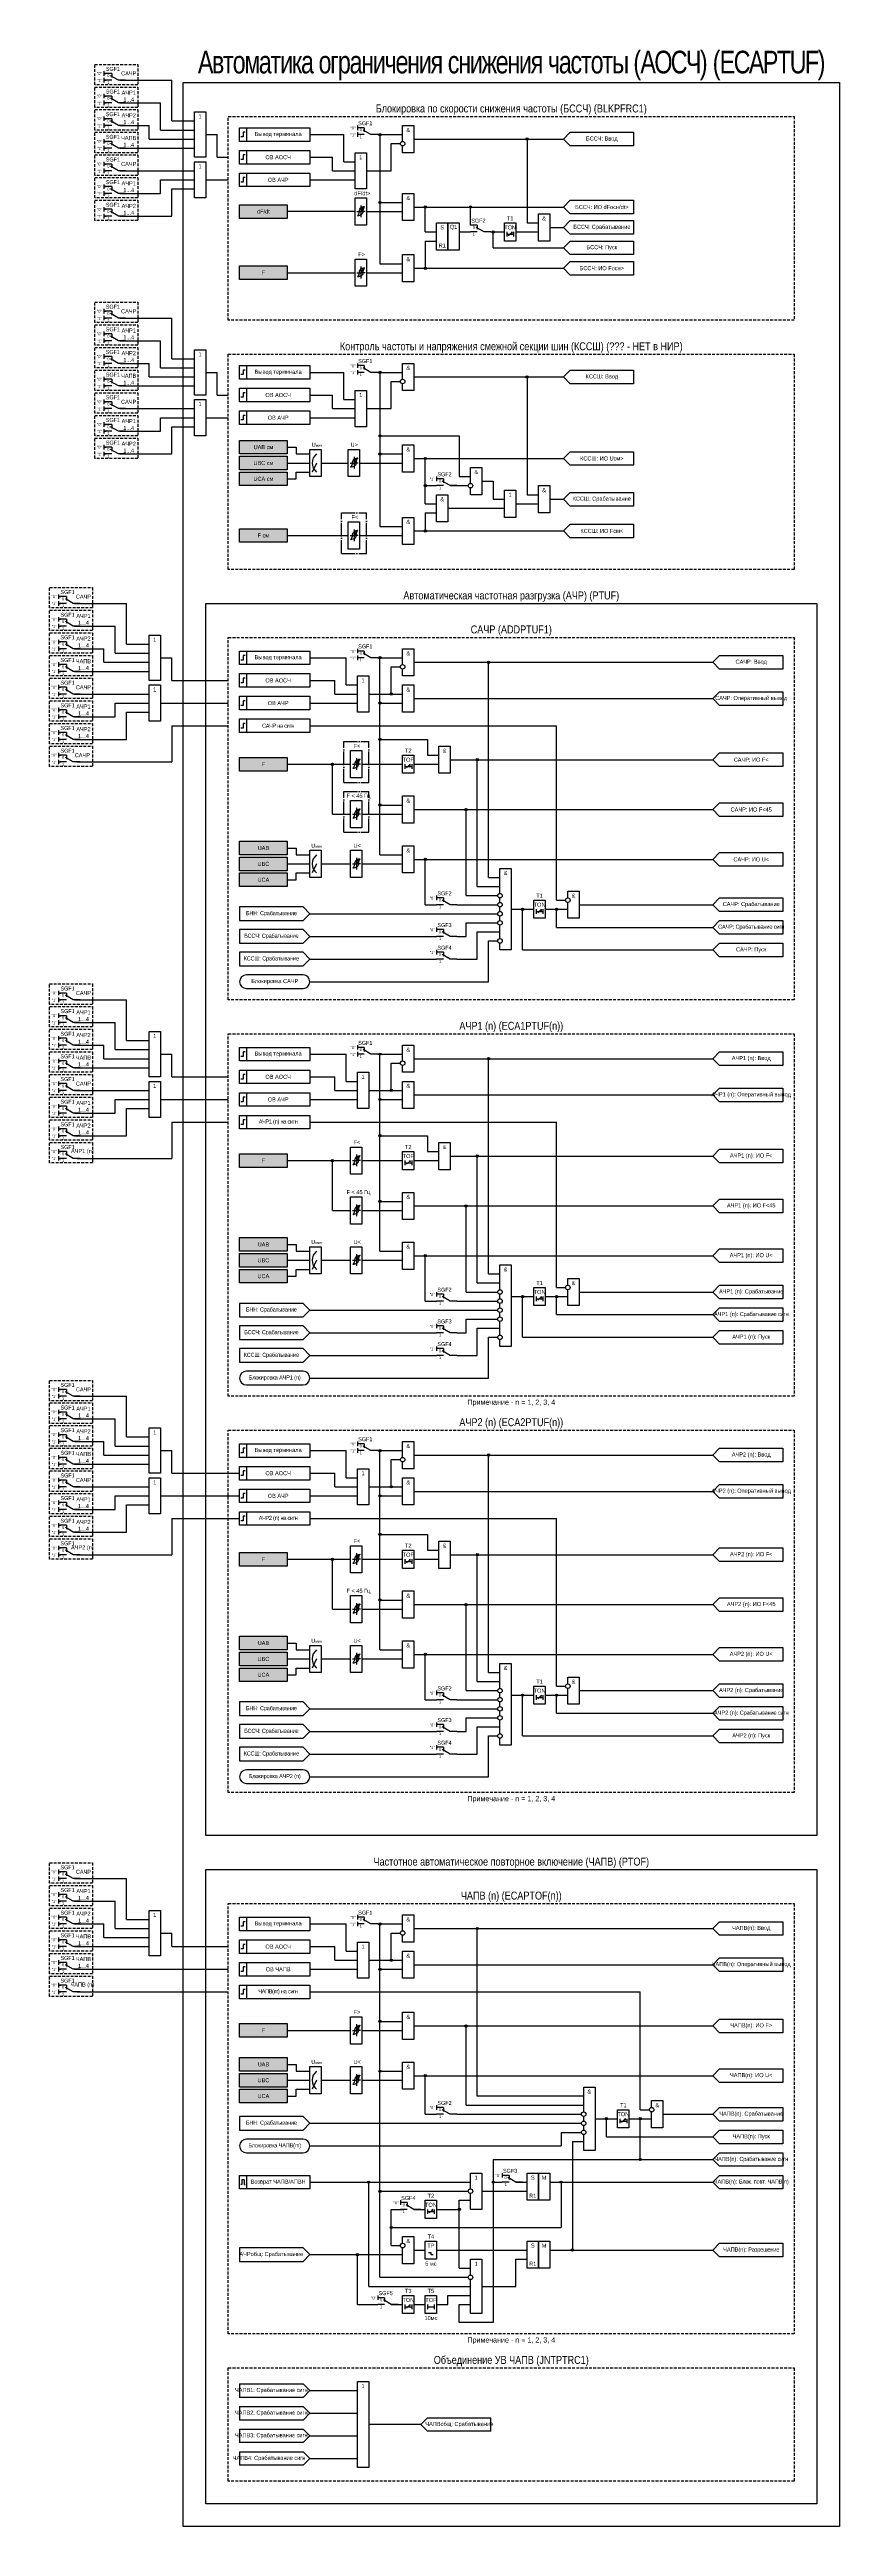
# Model space of a CAD drawing. Header units: millimetres. Extents: x -1311 to 1381, y -299 to 1200.
# Drawn here: x -59 to 290, y 106 to 1200 of the extents above; entities that cross this region are included whole.
import ezdxf
from ezdxf.enums import TextEntityAlignment as Align

# ---------------------------------------------------------------- set-up
doc = ezdxf.new("R2010")
doc.units = ezdxf.units.MM
doc.linetypes.add('ACAD_ISO04W100', pattern=[30, 24, -3, 0, -3])
doc.linetypes.add('штриховая2', pattern=[0.375, 0.25, -0.125])
doc.layers.add('Основная', color=7, linetype='Continuous')
doc.styles.add('1.8_Gost_RD', font='ARIALN.TTF', dxfattribs={"height": 1.8})
doc.styles.add('2.5_Gost_RD', font='ARIALN.TTF', dxfattribs={"height": 2.5})
doc.styles.add('3.5_Gost_RD', font='ARIALN.TTF', dxfattribs={"height": 3.5})
doc.styles.add('Вывод', font='ARIALN.TTF', dxfattribs={"height": 2.5})
doc.styles.add('Компонент', font='ARIALN.TTF', dxfattribs={"height": 3.5})

# ---------------------------------------------------------------- blocks, each defined once
blk = doc.blocks.new('Точка')
at = {"ltscale": 100}
h = blk.add_hatch(color=256, dxfattribs=at)
h.dxf.hatch_style = 1
edge = h.paths.add_edge_path()
edge.add_arc((0, 0), 0.5, 0, 360)
blk.add_circle((0, 0), 0.5, dxfattribs=at)
blk = doc.blocks.new('*U958')
at = {"layer": 'Основная', "color": 0}
blk.add_line((0, 0), (7, 4), dxfattribs=at)
at = {"layer": 'Основная', "ltscale": 0.35}
blk.add_line((6, 6), (6, 2.5), dxfattribs=at)
blk = doc.blocks.new('*U1018')
at = {"layer": 'Основная', "color": 0}
for p, q in [((-3, 6), (-9, 6)), ((-3, 0), (-9, 0)), ((9, 0), (3, 0))]:
    blk.add_line(p, q, dxfattribs=at)
at = {"layer": 'Основная', "ltscale": 0.25, "xscale": -1}
blk.add_blockref('*U958', (3, 0), dxfattribs=at)
at = {"layer": 'Основная'}
for tag, height, style, p in [('В1', 2.5, 'Вывод', (-13, 6)), ('В2', 2.5, 'Вывод', (-6, 4)), ('ОУ', 3.5, 'Компонент', (-2, 10)), ('В3', 2.5, 'Вывод', (-6, -2))]:
    blk.add_attdef(tag, text='', height=height, dxfattribs=dict(at, style=style)).set_placement(p, align=Align.MIDDLE_CENTER)
blk = doc.blocks.new('*U993')
at = {"layer": 'Основная', "linetype": 'ACAD_ISO04W100', "ltscale": 0.25}
for p, q in [((0, 0), (11, 0)), ((0, -18), (0, 0)), ((11, -18), (11, 0)), ((0, -18), (11, -18))]:
    blk.add_line(p, q, dxfattribs=at)
at = {"layer": 'Основная', "style": 'Компонент'}
blk.add_attdef('ОУ', text='', height=3.5, dxfattribs=at).set_placement((11, 0), align=Align.MIDDLE_CENTER)
blk = doc.blocks.new('*U898')
at = {"layer": 'Основная', "linetype": 'ACAD_ISO04W100', "ltscale": 0.25}
for p, q in [((0, 0), (11, 0)), ((0, -18), (0, 0)), ((11, -18), (11, 0)), ((0, -18), (11, -18))]:
    blk.add_line(p, q, dxfattribs=at)
at = {"layer": 'Основная', "style": 'Компонент'}
blk.add_attdef('ОУ', text='', height=3.5, dxfattribs=at).set_placement((11, 0), align=Align.MIDDLE_CENTER)
blk = doc.blocks.new('*U985')
at = {"layer": 'Основная', "color": 0}
for p, q in [((-3, 6), (-9, 6)), ((-3, 0), (-9, 0)), ((9, 0), (3, 0))]:
    blk.add_line(p, q, dxfattribs=at)
at = {"layer": 'Основная', "ltscale": 0.25, "xscale": -1}
blk.add_blockref('*U958', (3, 0), dxfattribs=at)
at = {"layer": 'Основная'}
for tag, height, style, p in [('В1', 2.5, 'Вывод', (-14, 6)), ('В2', 2.5, 'Вывод', (-6, 4)), ('ОУ', 3.5, 'Компонент', (-2, 10)), ('В3', 2.5, 'Вывод', (-6, -2))]:
    blk.add_attdef(tag, text='', height=height, dxfattribs=dict(at, style=style)).set_placement(p, align=Align.MIDDLE_CENTER)

msp = doc.modelspace()

# ---------------------------------------------------------------- hatches: boundary and pattern name
at = {"ltscale": 100, "true_color": 0x6bffb3}
h = msp.add_hatch(color=111, dxfattribs=at)
h.dxf.hatch_style = 1
h.paths.add_polyline_path([(25, 1131), (46, 1131), (46, 1125), (25, 1125)])
h = msp.add_hatch(color=111, dxfattribs=at)
h.dxf.hatch_style = 1
h.paths.add_polyline_path([(25, 1104), (46, 1104), (46, 1098), (25, 1098)])
h = msp.add_hatch(color=111, dxfattribs=at)
h.dxf.hatch_style = 1
h.paths.add_polyline_path([(25, 1027), (46, 1027), (46, 1021), (25, 1021)])
h = msp.add_hatch(color=111, dxfattribs=at)
h.dxf.hatch_style = 1
h.paths.add_polyline_path([(25, 1020), (46, 1020), (46, 1014), (25, 1014)])
h = msp.add_hatch(color=111, dxfattribs=at)
h.dxf.hatch_style = 1
h.paths.add_polyline_path([(25, 1013), (46, 1013), (46, 1007), (25, 1007)])
h = msp.add_hatch(color=111, dxfattribs=at)
h.dxf.hatch_style = 1
h.paths.add_polyline_path([(25, 988), (46, 988), (46, 982), (25, 982)])
h = msp.add_hatch(color=111, dxfattribs=at)
h.dxf.hatch_style = 1
h.paths.add_polyline_path([(25, 887), (46, 887), (46, 881), (25, 881)])
h = msp.add_hatch(color=111, dxfattribs=at)
h.dxf.hatch_style = 1
h.paths.add_polyline_path([(25, 850), (46, 850), (46, 844), (25, 844)])
h = msp.add_hatch(color=111, dxfattribs=at)
h.dxf.hatch_style = 1
h.paths.add_polyline_path([(25, 843), (46, 843), (46, 837), (25, 837)])
h = msp.add_hatch(color=111, dxfattribs=at)
h.dxf.hatch_style = 1
h.paths.add_polyline_path([(25, 836), (46, 836), (46, 830), (25, 830)])
h = msp.add_hatch(color=111, dxfattribs=at)
h.dxf.hatch_style = 1
h.paths.add_polyline_path([(25, 712), (46, 712), (46, 706), (25, 706)])
h = msp.add_hatch(color=111, dxfattribs=at)
h.dxf.hatch_style = 1
h.paths.add_polyline_path([(25, 675), (46, 675), (46, 669), (25, 669)])
h = msp.add_hatch(color=111, dxfattribs=at)
h.dxf.hatch_style = 1
h.paths.add_polyline_path([(25, 668), (46, 668), (46, 662), (25, 662)])
h = msp.add_hatch(color=111, dxfattribs=at)
h.dxf.hatch_style = 1
h.paths.add_polyline_path([(25, 661), (46, 661), (46, 655), (25, 655)])
h = msp.add_hatch(color=111, dxfattribs=at)
h.dxf.hatch_style = 1
h.paths.add_polyline_path([(25, 536), (46, 536), (46, 530), (25, 530)])
h = msp.add_hatch(color=111, dxfattribs=at)
h.dxf.hatch_style = 1
h.paths.add_polyline_path([(25, 499), (46, 499), (46, 493), (25, 493)])
h = msp.add_hatch(color=111, dxfattribs=at)
h.dxf.hatch_style = 1
h.paths.add_polyline_path([(25, 492), (46, 492), (46, 486), (25, 486)])
h = msp.add_hatch(color=111, dxfattribs=at)
h.dxf.hatch_style = 1
h.paths.add_polyline_path([(25, 485), (46, 485), (46, 479), (25, 479)])
h = msp.add_hatch(color=111, dxfattribs=at)
h.dxf.hatch_style = 1
h.paths.add_polyline_path([(25, 328), (46, 328), (46, 322), (25, 322)])
h = msp.add_hatch(color=111, dxfattribs=at)
h.dxf.hatch_style = 1
h.paths.add_polyline_path([(25, 313), (46, 313), (46, 307), (25, 307)])
h = msp.add_hatch(color=111, dxfattribs=at)
h.dxf.hatch_style = 1
h.paths.add_polyline_path([(25, 306), (46, 306), (46, 300), (25, 300)])
h = msp.add_hatch(color=111, dxfattribs=at)
h.dxf.hatch_style = 1
h.paths.add_polyline_path([(25, 299), (46, 299), (46, 293), (25, 293)])

# ---------------------------------------------------------------- linework, layer by layer
at = {"color": 6, "ltscale": 100}
for p, q in [((-35, 1190), (-35, 1188)), ((-35, 1189), (-34, 1189)), ((-35, 1187), (-35, 1185)), ((-35, 1186), (-34, 1186)), ((-5, 1168), (-5, 1186)), ((-35, 1180), (-35, 1178)), ((-35, 1179), (-34, 1179)), ((-35, 1177), (-35, 1175)), ((-35, 1176), (-34, 1176)), ((-10, 1164), (-10, 1176)), ((-35, 1170), (-35, 1168)), ((-35, 1169), (-34, 1169)), ((-35, 1167), (-35, 1165)), ((-35, 1166), (-34, 1166)), ((-35, 1160), (-35, 1158)), ((-15, 1160), (-15, 1166)), ((15, 1152), (15, 1162)), ((-35, 1159), (-34, 1159)), ((-35, 1157), (-35, 1155)), ((-35, 1156), (-34, 1156)), ((-35, 1150), (-35, 1148)), ((-35, 1149), (-34, 1149)), ((-35, 1147), (-35, 1145)), ((-35, 1146), (-34, 1146)), ((-35, 1140), (-35, 1138)), ((-35, 1139), (-34, 1139)), ((-10, 1136), (-10, 1142)), ((-5, 1126), (-5, 1138)), ((-35, 1137), (-35, 1135)), ((-35, 1136), (-34, 1136)), ((-35, 1130), (-35, 1128)), ((-35, 1129), (-34, 1129)), ((-35, 1127), (-35, 1125)), ((-35, 1126), (-34, 1126)), ((-35, 1085), (-35, 1083)), ((-35, 1084), (-34, 1084)), ((-35, 1082), (-35, 1080)), ((-35, 1081), (-34, 1081)), ((-35, 1075), (-35, 1073)), ((-35, 1074), (-34, 1074)), ((-35, 1072), (-35, 1070)), ((-5, 1063), (-5, 1081)), ((-35, 1071), (-34, 1071)), ((-35, 1065), (-35, 1063)), ((-35, 1064), (-34, 1064)), ((-35, 1062), (-35, 1060)), ((-35, 1061), (-34, 1061)), ((-15, 1055), (-15, 1061)), ((-10, 1059), (-10, 1071)), ((-35, 1055), (-35, 1053)), ((-35, 1054), (-34, 1054)), ((-35, 1052), (-35, 1050)), ((-35, 1051), (-34, 1051)), ((15, 1047), (15, 1057)), ((-35, 1045), (-35, 1043)), ((-35, 1044), (-34, 1044)), ((-35, 1042), (-35, 1040)), ((-35, 1041), (-34, 1041)), ((-35, 1035), (-35, 1033)), ((-35, 1034), (-34, 1034)), ((-35, 1032), (-35, 1030)), ((-35, 1031), (-34, 1031)), ((-10, 1031), (-10, 1037)), ((-5, 1021), (-5, 1033)), ((-35, 1025), (-35, 1023)), ((-35, 1024), (-34, 1024)), ((-35, 1022), (-35, 1020)), ((-35, 1021), (-34, 1021)), ((-55, 959), (-55, 957)), ((-55, 958), (-54, 958)), ((-55, 956), (-55, 954)), ((-55, 955), (-54, 955)), ((-25, 937), (-25, 955)), ((-55, 949), (-55, 947)), ((-55, 948), (-54, 948)), ((-55, 946), (-55, 944)), ((-55, 945), (-54, 945)), ((-30, 933), (-30, 945)), ((-55, 939), (-55, 937)), ((-55, 938), (-54, 938)), ((-55, 936), (-55, 934)), ((-55, 935), (-54, 935)), ((-35, 929), (-35, 935)), ((-5, 921), (-5, 931)), ((-55, 929), (-55, 927)), ((-55, 928), (-54, 928)), ((-55, 926), (-55, 924)), ((-55, 925), (-54, 925)), ((-55, 919), (-55, 917)), ((-55, 918), (-54, 918)), ((-55, 916), (-55, 914)), ((-55, 915), (-54, 915)), ((-55, 909), (-55, 907)), ((-55, 908), (-54, 908)), ((-30, 905), (-30, 911)), ((-55, 906), (-55, 904)), ((-55, 905), (-54, 905)), ((-55, 899), (-55, 897)), ((-55, 898), (-54, 898)), ((-25, 895), (-25, 907)), ((-5, 901), (-5, 885)), ((-55, 896), (-55, 894)), ((-55, 895), (-54, 895)), ((-55, 889), (-55, 887)), ((-55, 888), (-54, 888)), ((-55, 886), (-55, 884)), ((-55, 885), (-54, 885)), ((-55, 784), (-55, 782)), ((-55, 783), (-54, 783)), ((-55, 781), (-55, 779)), ((-55, 780), (-54, 780)), ((-25, 762), (-25, 780)), ((-55, 774), (-55, 772)), ((-55, 773), (-54, 773)), ((-55, 771), (-55, 769)), ((-55, 770), (-54, 770)), ((-30, 758), (-30, 770)), ((-55, 764), (-55, 762)), ((-55, 763), (-54, 763)), ((-55, 761), (-55, 759)), ((-55, 760), (-54, 760)), ((-35, 754), (-35, 760)), ((-5, 746), (-5, 756)), ((-55, 754), (-55, 752)), ((-55, 753), (-54, 753)), ((-55, 751), (-55, 749)), ((-55, 750), (-54, 750)), ((-55, 744), (-55, 742)), ((-55, 743), (-54, 743)), ((-55, 741), (-55, 739)), ((-55, 740), (-54, 740)), ((-55, 734), (-55, 732)), ((-55, 733), (-54, 733)), ((-30, 730), (-30, 736)), ((-55, 731), (-55, 729)), ((-55, 730), (-54, 730)), ((-55, 724), (-55, 722)), ((-55, 723), (-54, 723)), ((-25, 720), (-25, 732)), ((-5, 726), (-5, 710)), ((-55, 721), (-55, 719)), ((-55, 720), (-54, 720)), ((-55, 714), (-55, 712)), ((-55, 713), (-54, 713)), ((-55, 711), (-55, 709)), ((-55, 710), (-54, 710)), ((-55, 609), (-55, 607)), ((-55, 608), (-54, 608)), ((-55, 606), (-55, 604)), ((-55, 605), (-54, 605)), ((-25, 587), (-25, 605)), ((-55, 599), (-55, 597)), ((-55, 598), (-54, 598)), ((-55, 596), (-55, 594)), ((-55, 595), (-54, 595)), ((-30, 583), (-30, 595)), ((-55, 589), (-55, 587)), ((-55, 588), (-54, 588)), ((-55, 586), (-55, 584)), ((-55, 585), (-54, 585)), ((-35, 579), (-35, 585)), ((-5, 571), (-5, 581)), ((-55, 579), (-55, 577)), ((-55, 578), (-54, 578)), ((-55, 576), (-55, 574)), ((-55, 575), (-54, 575)), ((-55, 569), (-55, 567)), ((-55, 568), (-54, 568)), ((-55, 566), (-55, 564)), ((-55, 565), (-54, 565)), ((-55, 559), (-55, 557)), ((-55, 558), (-54, 558)), ((-30, 555), (-30, 561)), ((-55, 556), (-55, 554)), ((-55, 555), (-54, 555)), ((-55, 549), (-55, 547)), ((-55, 548), (-54, 548)), ((-25, 545), (-25, 557)), ((-5, 551), (-5, 535)), ((-55, 546), (-55, 544)), ((-55, 545), (-54, 545)), ((-55, 539), (-55, 537)), ((-55, 538), (-54, 538)), ((-55, 536), (-55, 534)), ((-55, 535), (-54, 535)), ((-55, 396), (-55, 394)), ((-55, 395), (-54, 395)), ((-55, 393), (-55, 391)), ((-55, 392), (-54, 392)), ((-55, 386), (-55, 384)), ((-55, 385), (-54, 385)), ((-55, 383), (-55, 381)), ((-25, 374), (-25, 392)), ((-55, 382), (-54, 382)), ((-55, 376), (-55, 374)), ((-55, 375), (-54, 375)), ((-55, 373), (-55, 371)), ((-55, 372), (-54, 372)), ((-35, 366), (-35, 372)), ((-30, 370), (-30, 382)), ((-55, 366), (-55, 364)), ((-55, 365), (-54, 365)), ((-55, 363), (-55, 361)), ((-55, 362), (-54, 362)), ((-5, 362), (-5, 368)), ((-55, 356), (-55, 354)), ((-55, 355), (-54, 355)), ((-55, 353), (-55, 351)), ((-55, 352), (-54, 352)), ((-55, 346), (-55, 344)), ((-55, 345), (-54, 345)), ((-55, 343), (-55, 341)), ((-55, 342), (-54, 342))]:
    msp.add_line(p, q, dxfattribs=at)
at = {"ltscale": 100}
for p, q in [((107, 1119), (107, 1130)), ((107, 1115), (107, 1103)), ((107, 999), (107, 1019)), ((137, 1009), (137, 1001)), ((107, 995), (107, 987)), ((98.7, 882.5), (100.4, 883.9)), ((100.4, 883.9), (99.9, 883.7)), ((100.4, 883.9), (100.1, 883.5)), ((102, 884), (113, 884)), ((156.7, 818.5), (158.4, 819.9)), ((158.4, 819.9), (157.9, 819.7)), ((158.4, 819.9), (158.1, 819.5)), ((121, 808), (125, 808)), ((121, 798), (130, 798)), ((98.7, 707.5), (100.4, 708.9)), ((100.4, 708.9), (99.9, 708.7)), ((100.4, 708.9), (100.1, 708.5)), ((102, 709), (113, 709)), ((156.7, 647.5), (158.4, 648.9)), ((158.4, 648.9), (157.9, 648.7)), ((158.4, 648.9), (158.1, 648.5)), ((121, 633), (125, 633)), ((121, 623), (130, 623)), ((98.7, 531.5), (100.4, 532.9)), ((100.4, 532.9), (99.9, 532.7)), ((100.4, 532.9), (100.1, 532.5)), ((102, 533), (113, 533)), ((156.7, 471.5), (158.4, 472.9)), ((158.4, 472.9), (157.9, 472.7)), ((158.4, 472.9), (158.1, 472.5)), ((121, 457), (125, 457)), ((121, 447), (130, 447)), ((193.7, 284.5), (195.4, 285.9)), ((195.4, 285.9), (194.9, 285.7)), ((195.4, 285.9), (195.1, 285.5)), ((27, 259), (27, 257)), ((27, 257), (27.5, 257)), ((82, 212), (82, 258)), ((167, 258), (167, 238)), ((92, 230), (92, 246)), ((108.7, 244.5), (110.4, 245.9)), ((110.4, 245.9), (109.9, 245.7)), ((110.4, 245.9), (110.1, 245.5)), ((122, 246), (122, 250)), ((122, 220), (122, 246)), ((77, 204), (77, 226)), ((109.5, 226), (110.5, 226)), ((147, 212), (147, 224)), ((87, 216), (122, 216)), ((117, 204), (117, 208)), ((98.7, 202.5), (100.4, 203.9)), ((100.4, 203.9), (99.9, 203.7)), ((100.4, 203.9), (100.1, 203.5)), ((122, 196), (122, 204)), ((137, 196), (122, 196)), ((25, 169), (25, 163)), ((53, 169), (56, 166)), ((56, 166), (53, 163)), ((56, 166), (77, 166)), ((25, 159), (25, 153)), ((53, 159), (56, 156)), ((56, 156), (53, 153)), ((56, 156), (77, 156)), ((108, 154), (105, 151)), ((136, 148), (136, 154)), ((25, 149), (25, 143)), ((53, 149), (56, 146)), ((56, 146), (53, 143)), ((56, 146), (77, 146)), ((105, 151), (82, 151)), ((105, 151), (108, 148)), ((25, 139), (25, 133)), ((53, 133), (25, 133)), ((53, 139), (56, 136)), ((56, 136), (53, 133)), ((56, 136), (77, 136))]:
    msp.add_line(p, q, dxfattribs=at)
at = {"color": 7, "ltscale": 100}
for p, q in [((143.7, 1117.5), (145.4, 1118.9)), ((145.4, 1118.9), (144.9, 1118.7)), ((145.4, 1118.9), (145.1, 1118.5))]:
    msp.add_line(p, q, dxfattribs=at)
at = {"color": 6, "linetype": 'штриховая2', "ltscale": 5}
for points in [[(-39, 1193), (-20, 1193), (-20, 1184), (-39, 1184)], [(-39, 1183), (-20, 1183), (-20, 1174), (-39, 1174)], [(-39, 1173), (-20, 1173), (-20, 1164), (-39, 1164)], [(-39, 1163), (-20, 1163), (-20, 1154), (-39, 1154)], [(-39, 1153), (-20, 1153), (-20, 1144), (-39, 1144)], [(-39, 1143), (-20, 1143), (-20, 1134), (-39, 1134)], [(-39, 1133), (-20, 1133), (-20, 1124), (-39, 1124)], [(-39, 1088), (-20, 1088), (-20, 1079), (-39, 1079)], [(-39, 1078), (-20, 1078), (-20, 1069), (-39, 1069)], [(-39, 1068), (-20, 1068), (-20, 1059), (-39, 1059)], [(-39, 1058), (-20, 1058), (-20, 1049), (-39, 1049)], [(-39, 1048), (-20, 1048), (-20, 1039), (-39, 1039)], [(-39, 1038), (-20, 1038), (-20, 1029), (-39, 1029)], [(-39, 1028), (-20, 1028), (-20, 1019), (-39, 1019)], [(-59, 962), (-40, 962), (-40, 953), (-59, 953)], [(-59, 952), (-40, 952), (-40, 943), (-59, 943)], [(-59, 942), (-40, 942), (-40, 933), (-59, 933)], [(-59, 932), (-40, 932), (-40, 923), (-59, 923)], [(-59, 922), (-40, 922), (-40, 913), (-59, 913)], [(-59, 912), (-40, 912), (-40, 903), (-59, 903)], [(-59, 902), (-40, 902), (-40, 893), (-59, 893)], [(-59, 892), (-40, 892), (-40, 883), (-59, 883)], [(-59, 787), (-40, 787), (-40, 778), (-59, 778)], [(-59, 777), (-40, 777), (-40, 768), (-59, 768)], [(-59, 767), (-40, 767), (-40, 758), (-59, 758)], [(-59, 757), (-40, 757), (-40, 748), (-59, 748)], [(-59, 747), (-40, 747), (-40, 738), (-59, 738)], [(-59, 737), (-40, 737), (-40, 728), (-59, 728)], [(-59, 727), (-40, 727), (-40, 718), (-59, 718)], [(-59, 717), (-40, 717), (-40, 708), (-59, 708)], [(-59, 612), (-40, 612), (-40, 603), (-59, 603)], [(-59, 602), (-40, 602), (-40, 593), (-59, 593)], [(-59, 592), (-40, 592), (-40, 583), (-59, 583)], [(-59, 582), (-40, 582), (-40, 573), (-59, 573)], [(-59, 572), (-40, 572), (-40, 563), (-59, 563)], [(-59, 562), (-40, 562), (-40, 553), (-59, 553)], [(-59, 552), (-40, 552), (-40, 543), (-59, 543)], [(-59, 542), (-40, 542), (-40, 533), (-59, 533)], [(-59, 399), (-40, 399), (-40, 390), (-59, 390)], [(-59, 389), (-40, 389), (-40, 380), (-59, 380)], [(-59, 379), (-40, 379), (-40, 370), (-59, 370)], [(-59, 369), (-40, 369), (-40, 360), (-59, 360)], [(-59, 359), (-40, 359), (-40, 350), (-59, 350)], [(-59, 349), (-40, 349), (-40, 340), (-59, 340)]]:
    msp.add_lwpolyline(points, close=True, dxfattribs=at)
at = {"color": 6, "ltscale": 100}
for points in [[(-28, 1186), (-5, 1186), (-5, 1186), (-5, 1186)], [(-28, 1176), (-10, 1176), (-10, 1176), (-10, 1176)], [(-28, 1166), (-15, 1166)], [(-25, 1166), (-15, 1166)], [(-15, 1160), (5, 1160)], [(-15, 1160), (-15, 1160), (-15, 1160), (5, 1160)], [(-10, 1164), (-5, 1164), (-5, 1164), (5, 1164)], [(-5, 1168), (5, 1168)], [(-5, 1168), (-5, 1168), (-5, 1168), (5, 1168)], [(10, 1162), (15, 1162)], [(10, 1162), (10, 1162), (10, 1162), (15, 1162)], [(-28, 1156), (-10, 1156), (-10, 1156), (-10, 1156)], [(-20, 1156), (5, 1156)], [(-20, 1156), (-20, 1156), (-20, 1156), (5, 1156)], [(15, 1152), (20, 1152)], [(-28, 1146), (-5, 1146), (-5, 1146), (-5, 1146)], [(-10, 1142), (-5, 1142), (-5, 1142), (5, 1142)], [(-5, 1146), (5, 1146)], [(-5, 1146), (-5, 1146), (-5, 1146), (5, 1146)], [(-5, 1138), (-5, 1138), (-5, 1138), (5, 1138)], [(10, 1142), (15, 1142)], [(10, 1142), (10, 1142), (10, 1142), (15, 1142)], [(15, 1142), (20, 1142)], [(-28, 1136), (-10, 1136), (-10, 1136), (-10, 1136)], [(-28, 1126), (-5, 1126)], [(-25, 1126), (-5, 1126)], [(-28, 1081), (-5, 1081), (-5, 1081), (-5, 1081)], [(-28, 1071), (-10, 1071), (-10, 1071), (-10, 1071)], [(-28, 1061), (-15, 1061)], [(-25, 1061), (-15, 1061)], [(-5, 1063), (5, 1063)], [(-5, 1063), (-5, 1063), (-5, 1063), (5, 1063)], [(-28, 1051), (-10, 1051), (-10, 1051), (-10, 1051)], [(-20, 1051), (5, 1051)], [(-20, 1051), (-20, 1051), (-20, 1051), (5, 1051)], [(-15, 1055), (5, 1055)], [(-15, 1055), (-15, 1055), (-15, 1055), (5, 1055)], [(-10, 1059), (-5, 1059), (-5, 1059), (5, 1059)], [(10, 1057), (15, 1057)], [(10, 1057), (10, 1057), (10, 1057), (15, 1057)], [(-28, 1041), (-5, 1041), (-5, 1041), (-5, 1041)], [(-5, 1041), (5, 1041)], [(-5, 1041), (-5, 1041), (-5, 1041), (5, 1041)], [(15, 1047), (20, 1047)], [(-28, 1031), (-10, 1031), (-10, 1031), (-10, 1031)], [(-10, 1037), (-5, 1037), (-5, 1037), (5, 1037)], [(-5, 1033), (-5, 1033), (-5, 1033), (5, 1033)], [(10, 1037), (15, 1037)], [(10, 1037), (10, 1037), (10, 1037), (15, 1037)], [(15, 1037), (20, 1037)], [(-28, 1021), (-5, 1021)], [(-25, 1021), (-5, 1021)], [(-48, 955), (-25, 955), (-25, 955), (-25, 955)], [(-48, 945), (-30, 945), (-30, 945), (-30, 945)], [(-48, 935), (-35, 935)], [(-45, 935), (-35, 935)], [(-30, 933), (-25, 933), (-25, 933), (-15, 933)], [(-25, 937), (-15, 937)], [(-25, 937), (-25, 937), (-25, 937), (-15, 937)], [(-10, 931), (-5, 931)], [(-10, 931), (-10, 931), (-10, 931), (-5, 931)], [(-48, 925), (-30, 925), (-30, 925), (-30, 925)], [(-40, 925), (-15, 925)], [(-40, 925), (-40, 925), (-40, 925), (-15, 925)], [(-35, 929), (-15, 929)], [(-35, 929), (-35, 929), (-35, 929), (-15, 929)], [(-5, 921), (20, 921)], [(-48, 915), (-25, 915), (-25, 915), (-25, 915)], [(-30, 911), (-25, 911), (-25, 911), (-15, 911)], [(-25, 915), (-15, 915)], [(-25, 915), (-25, 915), (-25, 915), (-15, 915)], [(-10, 911), (-5, 911)], [(-10, 911), (-10, 911), (-10, 911), (-5, 911)], [(-5, 911), (20, 911)], [(-48, 905), (-30, 905), (-30, 905), (-30, 905)], [(-25, 907), (-25, 907), (-25, 907), (-15, 907)], [(-5, 901), (20, 901)], [(-48, 895), (-25, 895)], [(-45, 895), (-25, 895)], [(-47, 885), (-5, 885)], [(-48, 780), (-25, 780), (-25, 780), (-25, 780)], [(-48, 770), (-30, 770), (-30, 770), (-30, 770)], [(-48, 760), (-35, 760)], [(-45, 760), (-35, 760)], [(-30, 758), (-25, 758), (-25, 758), (-15, 758)], [(-25, 762), (-15, 762)], [(-25, 762), (-25, 762), (-25, 762), (-15, 762)], [(-10, 756), (-5, 756)], [(-10, 756), (-10, 756), (-10, 756), (-5, 756)], [(-48, 750), (-30, 750), (-30, 750), (-30, 750)], [(-40, 750), (-15, 750)], [(-40, 750), (-40, 750), (-40, 750), (-15, 750)], [(-35, 754), (-15, 754)], [(-35, 754), (-35, 754), (-35, 754), (-15, 754)], [(-5, 746), (20, 746)], [(-48, 740), (-25, 740), (-25, 740), (-25, 740)], [(-30, 736), (-25, 736), (-25, 736), (-15, 736)], [(-25, 740), (-15, 740)], [(-25, 740), (-25, 740), (-25, 740), (-15, 740)], [(-10, 736), (-5, 736)], [(-10, 736), (-10, 736), (-10, 736), (-5, 736)], [(-5, 736), (20, 736)], [(-48, 730), (-30, 730), (-30, 730), (-30, 730)], [(-25, 732), (-25, 732), (-25, 732), (-15, 732)], [(-5, 726), (20, 726)], [(-48, 720), (-25, 720)], [(-45, 720), (-25, 720)], [(-47, 710), (-5, 710)], [(-48, 605), (-25, 605), (-25, 605), (-25, 605)], [(-48, 595), (-30, 595), (-30, 595), (-30, 595)], [(-48, 585), (-35, 585)], [(-45, 585), (-35, 585)], [(-30, 583), (-25, 583), (-25, 583), (-15, 583)], [(-25, 587), (-15, 587)], [(-25, 587), (-25, 587), (-25, 587), (-15, 587)], [(-10, 581), (-5, 581)], [(-10, 581), (-10, 581), (-10, 581), (-5, 581)], [(-48, 575), (-30, 575), (-30, 575), (-30, 575)], [(-40, 575), (-15, 575)], [(-40, 575), (-40, 575), (-40, 575), (-15, 575)], [(-35, 579), (-15, 579)], [(-35, 579), (-35, 579), (-35, 579), (-15, 579)], [(-5, 571), (25, 571)], [(-48, 565), (-25, 565), (-25, 565), (-25, 565)], [(-30, 561), (-25, 561), (-25, 561), (-15, 561)], [(-25, 565), (-15, 565)], [(-25, 565), (-25, 565), (-25, 565), (-15, 565)], [(-10, 561), (-5, 561)], [(-10, 561), (-10, 561), (-10, 561), (-5, 561)], [(-5, 561), (25, 561)], [(-48, 555), (-30, 555), (-30, 555), (-30, 555)], [(-25, 557), (-25, 557), (-25, 557), (-15, 557)], [(-5, 551), (25, 551)], [(-48, 545), (-25, 545)], [(-45, 545), (-25, 545)], [(-47, 535), (-5, 535)], [(-48, 392), (-25, 392), (-25, 392), (-25, 392)], [(-48, 382), (-30, 382), (-30, 382), (-30, 382)], [(-48, 372), (-35, 372)], [(-45, 372), (-35, 372)], [(-25, 374), (-15, 374)], [(-25, 374), (-25, 374), (-25, 374), (-15, 374)], [(-48, 362), (-30, 362), (-30, 362), (-30, 362)], [(-40, 362), (-15, 362)], [(-40, 362), (-40, 362), (-40, 362), (-15, 362)], [(-35, 366), (-15, 366)], [(-35, 366), (-35, 366), (-35, 366), (-15, 366)], [(-30, 370), (-25, 370), (-25, 370), (-15, 370)], [(-10, 368), (-5, 368)], [(-10, 368), (-10, 368), (-10, 368), (-5, 368)], [(-5, 362), (20, 362)], [(-48, 352), (20, 352)], [(-47, 342), (-5, 342)], [(-5, 342), (20, 342)]]:
    msp.add_lwpolyline(points, dxfattribs=at)
at = {"color": 3, "ltscale": 100}
for points in [[(0, 1185), (290, 1185), (290, 106), (0, 106)], [(10, 955), (280, 955), (280, 411), (10, 411)], [(10, 396), (280, 396), (280, 116), (10, 116)]]:
    msp.add_lwpolyline(points, close=True, dxfattribs=at)
at = {"color": 6, "ltscale": 100}
for points in [[(5, 1172), (10, 1172), (10, 1152), (5, 1152)], [(5, 1150), (10, 1150), (10, 1134), (5, 1134)], [(5, 1067), (10, 1067), (10, 1047), (5, 1047)], [(5, 1045), (10, 1045), (10, 1029), (5, 1029)], [(-15, 941), (-10, 941), (-10, 921), (-15, 921)], [(-15, 919), (-10, 919), (-10, 903), (-15, 903)], [(-15, 766), (-10, 766), (-10, 746), (-15, 746)], [(-15, 744), (-10, 744), (-10, 728), (-15, 728)], [(-15, 591), (-10, 591), (-10, 571), (-15, 571)], [(-15, 569), (-10, 569), (-10, 553), (-15, 553)], [(-15, 378), (-10, 378), (-10, 358), (-15, 358)]]:
    msp.add_lwpolyline(points, close=True, dxfattribs=at)
at = {"ltscale": 100}
for points in [[(25, 1131), (46, 1131), (46, 1125), (25, 1125)], [(112, 1123), (117, 1123), (117, 1111), (112, 1111)], [(117, 1123), (122, 1123), (122, 1111), (117, 1111)], [(142, 1123), (147, 1123), (147, 1115), (142, 1115)], [(25, 1104), (46, 1104), (46, 1098), (25, 1098)], [(25, 1027), (46, 1027), (46, 1021), (25, 1021)], [(25, 1020), (46, 1020), (46, 1014), (25, 1014)], [(25, 1013), (46, 1013), (46, 1007), (25, 1007)], [(25, 988), (46, 988), (46, 982), (25, 982)], [(25, 887), (46, 887), (46, 881), (25, 881)], [(97, 888), (102, 888), (102, 880), (97, 880)], [(25, 850), (46, 850), (46, 844), (25, 844)], [(25, 843), (46, 843), (46, 837), (25, 837)], [(25, 836), (46, 836), (46, 830), (25, 830)], [(155, 824), (160, 824), (160, 816), (155, 816)], [(25, 712), (46, 712), (46, 706), (25, 706)], [(97, 713), (102, 713), (102, 705), (97, 705)], [(25, 675), (46, 675), (46, 669), (25, 669)], [(25, 668), (46, 668), (46, 662), (25, 662)], [(25, 661), (46, 661), (46, 655), (25, 655)], [(155, 653), (160, 653), (160, 645), (155, 645)], [(25, 536), (46, 536), (46, 530), (25, 530)], [(97, 537), (102, 537), (102, 529), (97, 529)], [(25, 499), (46, 499), (46, 493), (25, 493)], [(25, 492), (46, 492), (46, 486), (25, 486)], [(25, 485), (46, 485), (46, 479), (25, 479)], [(155, 477), (160, 477), (160, 469), (155, 469)], [(25, 328), (46, 328), (46, 322), (25, 322)], [(25, 313), (46, 313), (46, 307), (25, 307)], [(25, 306), (46, 306), (46, 300), (25, 300)], [(25, 299), (46, 299), (46, 293), (25, 293)], [(192, 290), (197, 290), (197, 282), (192, 282)], [(152, 262), (157, 262), (157, 250), (152, 250)], [(157, 262), (162, 262), (162, 250), (157, 250)], [(107, 250), (112, 250), (112, 242), (107, 242)], [(107, 232), (112, 232), (112, 224), (107, 224)], [(152, 232), (157, 232), (157, 220), (152, 220)], [(157, 232), (162, 232), (162, 220), (157, 220)], [(97, 208), (102, 208), (102, 200), (97, 200)], [(107, 208), (112, 208), (112, 200), (107, 200)], [(77, 170), (82, 170), (82, 132), (77, 132)]]:
    msp.add_lwpolyline(points, close=True, dxfattribs=at)
for points in [[(107, 1119), (112, 1119)], [(122, 1119), (127, 1119)], [(143, 1119), (143, 1117)], [(143, 1118), (146, 1118)], [(146, 1119), (146, 1117)], [(107, 1115), (112, 1115)], [(46, 1024), (50, 1024), (50, 1021), (56, 1021)], [(46, 1017), (56, 1017)], [(46, 1010), (50, 1010), (50, 1013), (56, 1013)], [(107, 1007), (112, 1007)], [(107, 999), (112, 999)], [(107, 995), (112, 995)], [(87, 895), (108, 895), (108, 888), (113, 888)], [(98, 884), (98, 882)], [(98, 883), (101, 883)], [(101, 884), (101, 882)], [(46, 847), (50, 847), (50, 844), (56, 844)], [(46, 840), (56, 840)], [(46, 833), (50, 833), (50, 836), (56, 836)], [(156, 820), (156, 818)], [(156, 819), (159, 819)], [(159, 820), (159, 818)], [(87, 720), (108, 720), (108, 713), (113, 713)], [(98, 709), (98, 707)], [(98, 708), (101, 708)], [(101, 709), (101, 707)], [(46, 672), (50, 672), (50, 669), (56, 669)], [(46, 665), (56, 665)], [(46, 658), (50, 658), (50, 661), (56, 661)], [(156, 649), (156, 647)], [(156, 648), (159, 648)], [(159, 649), (159, 647)], [(87, 544), (108, 544), (108, 537), (113, 537)], [(98, 533), (98, 531)], [(98, 532), (101, 532)], [(101, 533), (101, 531)], [(46, 496), (50, 496), (50, 493), (56, 493)], [(46, 489), (56, 489)], [(46, 482), (50, 482), (50, 485), (56, 485)], [(156, 473), (156, 471)], [(156, 472), (159, 472)], [(159, 473), (159, 471)], [(46, 310), (50, 310), (50, 307), (56, 307)], [(46, 303), (56, 303)], [(46, 296), (50, 296), (50, 299), (56, 299)], [(193, 286), (193, 284)], [(193, 285), (196, 285)], [(196, 286), (196, 284)], [(108, 246), (108, 244)], [(108, 245), (111, 245)], [(111, 246), (111, 244)], [(108.5, 227), (109.5, 227)], [(109.5, 227), (109.5, 226)], [(98, 204), (98, 202)], [(98, 203), (101, 203)], [(101, 204), (101, 202)], [(108, 204), (108, 202)], [(108, 203), (111, 203)], [(111, 204), (111, 202)]]:
    msp.add_lwpolyline(points, dxfattribs=at)
at = {"linetype": 'штриховая2', "ltscale": 5}
msp.add_lwpolyline([(20, 176), (270, 176), (270, 126), (20, 126)], close=True, dxfattribs=at)
at = {"layer": 'Основная', "ltscale": 100}
for p, q in [((71, 1150), (71, 1162)), ((77, 1166), (77, 1164)), ((77, 1163), (77, 1161)), ((66, 1146), (66, 1152)), ((76, 1128), (46, 1128)), ((76, 1132.5), (76, 1134)), ((76, 1134), (81, 1134)), ((76, 1125), (76, 1133)), ((81, 1134), (81, 1128)), ((81, 1128), (97, 1128)), ((81, 1128), (81, 1122)), ((127, 1122), (127, 1130)), ((76, 1122), (76, 1125)), ((81, 1122), (76, 1122)), ((137, 1112), (137, 1119)), ((76, 1105.5), (76, 1107)), ((76, 1107), (81, 1107)), ((76, 1098), (76, 1106)), ((81, 1107), (81, 1101)), ((76, 1095), (76, 1098)), ((81, 1095), (76, 1095)), ((81, 1101), (81, 1095)), ((81, 1101), (97, 1101)), ((77, 1061), (77, 1059)), ((71, 1045), (71, 1057)), ((77, 1058), (77, 1056)), ((66, 1041), (66, 1047)), ((56, 1021.5), (56, 1023)), ((56, 1023), (61, 1023)), ((56, 1014), (56, 1022)), ((59, 1017), (57, 1013)), ((61, 1023), (61, 1017)), ((61, 1017), (73, 1017)), ((61, 1017), (61, 1011)), ((73, 1021.5), (73, 1023)), ((73, 1023), (78, 1023)), ((73, 1014), (73, 1022)), ((73.8, 1017), (75.6, 1017)), ((77.4, 1017), (75.6, 1017)), ((78, 1023), (78, 1017)), ((78, 1017), (97, 1017)), ((78, 1017), (78, 1011)), ((56, 1011), (56, 1014)), ((61, 1011), (56, 1011)), ((73, 1011), (73, 1014)), ((78, 1011), (73, 1011)), ((112, 1011), (112, 1009)), ((46, 985), (73, 985)), ((73, 989.5), (73, 991)), ((73, 991), (78, 991)), ((73, 982), (73, 990)), ((78, 991), (78, 985)), ((78, 985), (78, 979)), ((78, 985), (97, 985)), ((73, 979), (73, 982)), ((78, 979), (73, 979)), ((72, 919), (72, 931)), ((77, 935), (77, 933)), ((77, 932), (77, 930)), ((87, 844), (87, 931)), ((67, 915), (67, 921)), ((135, 834), (135, 929)), ((165, 824), (165, 901)), ((74, 888.5), (74, 890)), ((74, 890), (79, 890)), ((74, 881), (74, 889)), ((79, 890), (79, 884)), ((130, 830), (130, 886)), ((66, 862), (66, 884)), ((74, 878), (74, 881)), ((79, 878), (74, 878)), ((79, 884), (97, 884)), ((79, 884), (79, 878)), ((74, 866.5), (74, 868)), ((74, 868), (79, 868)), ((74, 859), (74, 867)), ((79, 868), (79, 862)), ((125, 826), (125, 864)), ((74, 856), (74, 859)), ((79, 856), (74, 856)), ((79, 862), (97, 862)), ((79, 862), (79, 856)), ((56, 844.5), (56, 846)), ((56, 846), (61, 846)), ((56, 837), (56, 845)), ((61, 846), (61, 840)), ((74, 844.5), (74, 846)), ((74, 846), (79, 846)), ((74, 837), (74, 845)), ((79, 846), (79, 840)), ((56, 834), (56, 837)), ((61, 834), (56, 834)), ((61, 840), (61, 834)), ((74, 834), (74, 837)), ((79, 834), (74, 834)), ((79, 840), (97, 840)), ((79, 840), (79, 834)), ((102, 842), (112, 842)), ((107, 822), (107, 842)), ((112, 826), (112, 824)), ((112, 812), (112, 810)), ((125, 808), (125, 814)), ((130, 798), (130, 810)), ((150, 802), (150, 820)), ((165, 812), (165, 820)), ((112, 802), (112, 800)), ((135, 788), (135, 806)), ((72, 744), (72, 756)), ((77, 760), (77, 758)), ((77, 757), (77, 755)), ((87, 669), (87, 756)), ((67, 740), (67, 746)), ((135, 659), (135, 754)), ((165, 653), (165, 726)), ((74, 713.5), (74, 715)), ((74, 715), (79, 715)), ((74, 706), (74, 714)), ((79, 715), (79, 709)), ((130, 655), (130, 711)), ((66, 687), (66, 709)), ((74, 703), (74, 706)), ((79, 703), (74, 703)), ((79, 709), (79, 703)), ((79, 709), (97, 709)), ((74, 691.5), (74, 693)), ((74, 693), (79, 693)), ((74, 684), (74, 692)), ((79, 693), (79, 687)), ((125, 651), (125, 689)), ((74, 681), (74, 684)), ((79, 681), (74, 681)), ((79, 687), (97, 687)), ((79, 687), (79, 681)), ((56, 669.5), (56, 671)), ((56, 671), (61, 671)), ((56, 662), (56, 670)), ((61, 671), (61, 665)), ((74, 669.5), (74, 671)), ((74, 671), (79, 671)), ((74, 662), (74, 670)), ((79, 671), (79, 665)), ((56, 659), (56, 662)), ((61, 659), (56, 659)), ((61, 665), (61, 659)), ((74, 659), (74, 662)), ((79, 659), (74, 659)), ((79, 665), (97, 665)), ((79, 665), (79, 659)), ((102, 667), (112, 667)), ((107, 647), (107, 667)), ((112, 651), (112, 649)), ((150, 631), (150, 649)), ((165, 641), (165, 649)), ((56, 643), (139, 643)), ((112, 637), (112, 635)), ((125, 633), (125, 639)), ((130, 623), (130, 635)), ((56, 633), (112, 633)), ((112, 627), (112, 625)), ((135, 613), (135, 631)), ((56, 623), (112, 623)), ((56, 613), (135, 613)), ((72, 569), (72, 581)), ((77, 585), (77, 583)), ((77, 582), (77, 580)), ((87, 493), (87, 581)), ((67, 565), (67, 571)), ((135, 483), (135, 579)), ((165, 477), (165, 551)), ((74, 537.5), (74, 539)), ((74, 539), (79, 539)), ((74, 530), (74, 538)), ((79, 539), (79, 533)), ((66, 511), (66, 533)), ((74, 527), (74, 530)), ((79, 527), (74, 527)), ((79, 533), (79, 527)), ((79, 533), (97, 533)), ((130, 479), (130, 535)), ((74, 515.5), (74, 517)), ((74, 517), (79, 517)), ((74, 508), (74, 516)), ((79, 517), (79, 511)), ((74, 505), (74, 508)), ((79, 505), (74, 505)), ((79, 511), (97, 511)), ((79, 511), (79, 505)), ((125, 475), (125, 513)), ((56, 493.5), (56, 495)), ((56, 495), (61, 495)), ((56, 493.5), (56, 495)), ((56, 486), (56, 494)), ((56, 486), (56, 494)), ((61, 495), (61, 489)), ((74, 493.5), (74, 495)), ((74, 495), (79, 495)), ((74, 486), (74, 494)), ((79, 495), (79, 489)), ((56, 483), (56, 486)), ((56, 483), (56, 486)), ((61, 483), (56, 483)), ((61, 489), (61, 483)), ((74, 483), (74, 486)), ((79, 483), (74, 483)), ((79, 489), (97, 489)), ((79, 489), (79, 483)), ((102, 491), (112, 491)), ((107, 471), (107, 491)), ((112, 475), (112, 473)), ((150, 455), (150, 473)), ((165, 465), (165, 473)), ((56, 467), (139, 467)), ((112, 461), (112, 459)), ((125, 457), (125, 463)), ((56, 457), (112, 457)), ((112, 451), (112, 449)), ((130, 447), (130, 459)), ((135, 437), (135, 455)), ((56, 447), (112, 447)), ((56, 437), (135, 437)), ((72, 360), (72, 372)), ((77, 376), (77, 374)), ((77, 373), (77, 371)), ((87, 216), (87, 372)), ((67, 356), (67, 362)), ((130, 296), (130, 370)), ((202, 290), (202, 342)), ((74, 329.5), (74, 331)), ((74, 331), (79, 331)), ((74, 322), (74, 330)), ((79, 331), (79, 325)), ((74, 319), (74, 322)), ((79, 319), (74, 319)), ((79, 325), (97, 325)), ((79, 325), (79, 319)), ((125, 292), (125, 327)), ((56, 307.5), (56, 309)), ((56, 309), (61, 309)), ((56, 300), (56, 308)), ((61, 309), (61, 303)), ((74, 307.5), (74, 309)), ((74, 309), (79, 309)), ((74, 300), (74, 308)), ((79, 309), (79, 303)), ((56, 297), (56, 300)), ((61, 297), (56, 297)), ((61, 303), (61, 297)), ((74, 297), (74, 300)), ((79, 297), (74, 297)), ((79, 303), (97, 303)), ((79, 303), (79, 297)), ((102, 305), (112, 305)), ((107, 288), (107, 305)), ((177, 296), (130, 296)), ((112, 292), (112, 290)), ((125, 292), (177, 292)), ((187, 278), (187, 286)), ((202, 268), (202, 286)), ((56, 284), (176, 284)), ((56, 274), (167, 274)), ((167, 280), (167, 274)), ((172, 276), (172, 228)), ((137, 268), (137, 196)), ((87, 254), (126, 254)), ((132, 254), (152, 254)), ((141, 262), (141, 260)), ((162, 258), (234, 258)), ((92, 246), (97, 246)), ((96, 250), (96, 248)), ((92, 238), (167, 238)), ((56, 226), (97, 226)), ((112, 228), (152, 228)), ((147, 224), (152, 224)), ((162, 228), (234, 228)), ((86, 208), (86, 206)), ((132, 212), (147, 212)), ((77, 204), (86, 204))]:
    msp.add_line(p, q, dxfattribs=at)
at = {"layer": 'Основная', "color": 7, "ltscale": 100}
for p, q in [((76.8, 1128), (78.6, 1128)), ((80.4, 1128), (78.6, 1128)), ((46, 1101), (76, 1101)), ((76.8, 1101), (78.6, 1101)), ((80.4, 1101), (78.6, 1101)), ((73.8, 985), (75.6, 985)), ((77.4, 985), (75.6, 985)), ((46, 884), (74, 884)), ((74.8, 884), (76.6, 884)), ((78.4, 884), (76.6, 884)), ((66, 862), (74, 862)), ((74.8, 862), (76.6, 862)), ((78.4, 862), (76.6, 862)), ((59, 840), (57, 836)), ((61, 840), (74, 840)), ((74.8, 840), (76.6, 840)), ((78.4, 840), (76.6, 840)), ((46, 709), (74, 709)), ((74.8, 709), (76.6, 709)), ((78.4, 709), (76.6, 709)), ((66, 687), (74, 687)), ((74.8, 687), (76.6, 687)), ((78.4, 687), (76.6, 687)), ((59, 665), (57, 661)), ((61, 665), (74, 665)), ((74.8, 665), (76.6, 665)), ((78.4, 665), (76.6, 665)), ((46, 533), (74, 533)), ((74.8, 533), (76.6, 533)), ((78.4, 533), (76.6, 533)), ((66, 511), (74, 511)), ((74.8, 511), (76.6, 511)), ((78.4, 511), (76.6, 511)), ((59, 489), (57, 485)), ((61, 489), (74, 489)), ((74.8, 489), (76.6, 489)), ((78.4, 489), (76.6, 489)), ((46, 325), (74, 325)), ((74.8, 325), (76.6, 325)), ((78.4, 325), (76.6, 325)), ((59, 303), (57, 299)), ((61, 303), (74, 303)), ((74.8, 303), (76.6, 303)), ((78.4, 303), (76.6, 303))]:
    msp.add_line(p, q, dxfattribs=at)
at = {"layer": 'Основная'}
for p, q in [((78.6, 1130.7), (78.6, 1125.5)), ((78.6, 1103.7), (78.6, 1098.5)), ((75.6, 1019.7), (75.6, 1014.5)), ((75.6, 987.7), (75.6, 982.5)), ((76.6, 886.7), (76.6, 881.5)), ((76.6, 864.7), (76.6, 859.5)), ((76.6, 842.7), (76.6, 837.5)), ((76.6, 711.7), (76.6, 706.5)), ((76.6, 689.7), (76.6, 684.5)), ((76.6, 667.7), (76.6, 662.5)), ((76.6, 535.7), (76.6, 530.5)), ((76.6, 513.7), (76.6, 508.5)), ((76.6, 491.7), (76.6, 486.5)), ((76.6, 327.7), (76.6, 322.5)), ((76.6, 305.7), (76.6, 300.5))]:
    msp.add_line(p, q, dxfattribs=at)
at = {"layer": 'Основная', "color": 0, "ltscale": 100}
for p, q in [((56, 818), (139, 818)), ((56, 808), (112, 808)), ((56, 798), (112, 798)), ((56, 788), (135, 788)), ((25, 169), (53, 169)), ((53, 163), (25, 163)), ((25, 159), (53, 159)), ((108, 154), (136, 154)), ((53, 153), (25, 153)), ((25, 149), (53, 149)), ((53, 143), (25, 143)), ((136, 148), (108, 148)), ((25, 139), (53, 139))]:
    msp.add_line(p, q, dxfattribs=at)
at = {"layer": 'Основная', "linetype": 'штриховая2', "ltscale": 5}
for points in [[(20, 1170), (270, 1170), (270, 1080), (20, 1080)], [(20, 1065), (270, 1065), (270, 970), (20, 970)], [(20, 940), (270, 940), (270, 780), (20, 780)], [(20, 765), (270, 765), (270, 605), (20, 605)], [(20, 590), (270, 590), (270, 430), (20, 430)], [(20, 381), (270, 381), (270, 191), (20, 191)]]:
    msp.add_lwpolyline(points, close=True, dxfattribs=at)
at = {"layer": 'Основная', "ltscale": 100}
for points in [[(25, 1165), (28, 1165), (28, 1159), (25, 1159)], [(25, 1165), (56, 1165), (56, 1159), (25, 1159)], [(25, 1155), (28, 1155), (28, 1149), (25, 1149)], [(76, 1154), (81, 1154), (81, 1138), (76, 1138)], [(25, 1145), (28, 1145), (28, 1139), (25, 1139)], [(97, 1136), (102, 1136), (102, 1124), (97, 1124)], [(97, 1109), (102, 1109), (102, 1097), (97, 1097)], [(25, 1060), (28, 1060), (28, 1054), (25, 1054)], [(25, 1050), (28, 1050), (28, 1044), (25, 1044)], [(25, 1040), (28, 1040), (28, 1034), (25, 1034)], [(76, 1049), (81, 1049), (81, 1033), (76, 1033)], [(97, 1025), (102, 1025), (102, 1013), (97, 1013)], [(112, 1003), (117, 1003), (117, 991), (112, 991)], [(142, 1005), (147, 1005), (147, 993), (142, 993)], [(97, 993), (102, 993), (102, 981), (97, 981)], [(25, 934), (28, 934), (28, 928), (25, 928)], [(25, 924), (28, 924), (28, 918), (25, 918)], [(77, 923), (82, 923), (82, 907), (77, 907)], [(97, 919), (102, 919), (102, 907), (97, 907)], [(25, 914), (28, 914), (28, 908), (25, 908)], [(25, 904), (28, 904), (28, 898), (25, 898)], [(113, 892), (118, 892), (118, 880), (113, 880)], [(97, 870), (102, 870), (102, 858), (97, 858)], [(97, 848), (102, 848), (102, 836), (97, 836)], [(25, 759), (28, 759), (28, 753), (25, 753)], [(25, 749), (28, 749), (28, 743), (25, 743)], [(77, 748), (82, 748), (82, 732), (77, 732)], [(97, 744), (102, 744), (102, 732), (97, 732)], [(25, 739), (28, 739), (28, 733), (25, 733)], [(25, 729), (28, 729), (28, 723), (25, 723)], [(113, 717), (118, 717), (118, 705), (113, 705)], [(97, 695), (102, 695), (102, 683), (97, 683)], [(97, 673), (102, 673), (102, 661), (97, 661)], [(25, 584), (28, 584), (28, 578), (25, 578)], [(25, 574), (28, 574), (28, 568), (25, 568)], [(77, 573), (82, 573), (82, 557), (77, 557)], [(97, 569), (102, 569), (102, 557), (97, 557)], [(25, 564), (28, 564), (28, 558), (25, 558)], [(25, 554), (28, 554), (28, 548), (25, 548)], [(113, 541), (118, 541), (118, 529), (113, 529)], [(97, 519), (102, 519), (102, 507), (97, 507)], [(97, 497), (102, 497), (102, 485), (97, 485)], [(25, 375), (28, 375), (28, 369), (25, 369)], [(25, 365), (28, 365), (28, 359), (25, 359)], [(77, 364), (82, 364), (82, 348), (77, 348)], [(25, 355), (28, 355), (28, 349), (25, 349)], [(97, 360), (102, 360), (102, 348), (97, 348)], [(25, 345), (28, 345), (28, 339), (25, 339)], [(97, 333), (102, 333), (102, 321), (97, 321)], [(97, 311), (102, 311), (102, 299), (97, 299)], [(25, 261), (28, 261), (28, 255), (25, 255)]]:
    msp.add_lwpolyline(points, close=True, dxfattribs=at)
at = {"layer": 'Основная', "lineweight": 30, "ltscale": 100}
for points in [[(27.5, 1163), (26.5, 1163), (26.5, 1161), (25.5, 1161)], [(27.5, 1153), (26.5, 1153), (26.5, 1151), (25.5, 1151)], [(27.5, 1143), (26.5, 1143), (26.5, 1141), (25.5, 1141)], [(27.5, 1058), (26.5, 1058), (26.5, 1056), (25.5, 1056)], [(27.5, 1048), (26.5, 1048), (26.5, 1046), (25.5, 1046)], [(27.5, 1038), (26.5, 1038), (26.5, 1036), (25.5, 1036)], [(27.5, 932), (26.5, 932), (26.5, 930), (25.5, 930)], [(27.5, 922), (26.5, 922), (26.5, 920), (25.5, 920)], [(27.5, 912), (26.5, 912), (26.5, 910), (25.5, 910)], [(27.5, 902), (26.5, 902), (26.5, 900), (25.5, 900)], [(27.5, 757), (26.5, 757), (26.5, 755), (25.5, 755)], [(27.5, 747), (26.5, 747), (26.5, 745), (25.5, 745)], [(27.5, 737), (26.5, 737), (26.5, 735), (25.5, 735)], [(27.5, 727), (26.5, 727), (26.5, 725), (25.5, 725)], [(27.5, 582), (26.5, 582), (26.5, 580), (25.5, 580)], [(27.5, 572), (26.5, 572), (26.5, 570), (25.5, 570)], [(27.5, 562), (26.5, 562), (26.5, 560), (25.5, 560)], [(27.5, 552), (26.5, 552), (26.5, 550), (25.5, 550)], [(27.5, 373), (26.5, 373), (26.5, 371), (25.5, 371)], [(27.5, 363), (26.5, 363), (26.5, 361), (25.5, 361)], [(27.5, 353), (26.5, 353), (26.5, 351), (25.5, 351)], [(27.5, 343), (26.5, 343), (26.5, 341), (25.5, 341)], [(27, 259), (26, 259), (26, 257), (25.5, 257)]]:
    msp.add_lwpolyline(points, dxfattribs=at)
at = {"layer": 'Основная', "ltscale": 100}
for points in [[(56, 1162), (71, 1162)], [(86, 1162), (97, 1162)], [(87, 1162), (87, 1153), (87, 1132), (92, 1132), (97, 1132), (97, 1132)], [(97, 1159), (97, 1166), (102, 1166), (102, 1154), (97, 1154), (97, 1157)], [(102, 1160), (168, 1160)], [(152, 1160), (152, 1160), (152, 1123), (152, 1123)], [(56, 1152), (66, 1152)], [(71, 1150), (76, 1150)], [(81, 1146), (92, 1146), (92, 1158), (96, 1158)], [(87, 1151), (87, 1151), (87, 1123), (87, 1123), (87, 1105), (97, 1105)], [(56, 1142), (76, 1142)], [(66, 1146), (76, 1146)], [(81, 1146), (92, 1146)], [(81, 1146), (86, 1146)], [(81, 1146), (86, 1146), (86, 1146), (86, 1146)], [(102, 1130), (102, 1130), (102, 1130), (168, 1130)], [(157, 1124), (157, 1127), (162, 1127), (162, 1115), (157, 1115), (157, 1116)], [(136, 1119), (142, 1119)], [(147, 1119), (157, 1119)], [(152, 1123), (157, 1123)], [(157, 1116), (157, 1124)], [(162, 1121), (162, 1121), (162, 1121), (168, 1121)], [(137, 1112), (137, 1112), (137, 1112), (168, 1112)], [(102, 1103), (168, 1103)], [(97, 1054), (97, 1061), (102, 1061), (102, 1049), (97, 1049), (97, 1052)], [(56, 1057), (71, 1057)], [(81, 1041), (92, 1041), (92, 1053), (96, 1053)], [(86, 1057), (97, 1057)], [(87, 1057), (87, 1045), (87, 1021), (97, 1021), (97, 1021), (97, 1021)], [(102, 1055), (168, 1055)], [(152, 1055), (152, 1055), (152, 1003), (152, 1003)], [(56, 1047), (66, 1047)], [(66, 1041), (76, 1041)], [(71, 1045), (76, 1045)], [(81, 1041), (92, 1041)], [(81, 1041), (86, 1041)], [(81, 1041), (86, 1041), (86, 1041), (86, 1041)], [(56, 1037), (76, 1037)], [(87, 1038), (87, 1038), (87, 1006), (87, 1006), (87, 989), (97, 989)], [(87, 1029), (122, 1029), (122, 1011), (127, 1011), (127, 1012), (127, 1012)], [(102, 1019), (102, 1019), (102, 1019), (168, 1019)], [(118, 1007), (118, 1007), (118, 1007), (126, 1007)], [(127, 1008), (127, 1015), (132, 1015), (132, 1010)], [(132, 1010), (132, 1003), (127, 1003), (127, 1006)], [(132, 1009), (137, 1009)], [(157, 1004), (157, 1007), (162, 1007), (162, 995), (157, 995), (157, 996)], [(117, 997), (142, 997)], [(137, 1001), (142, 1001)], [(147, 999), (157, 999)], [(152, 1003), (157, 1003)], [(157, 996), (157, 1004)], [(162, 1001), (162, 1001), (162, 1001), (168, 1001)], [(102, 987), (168, 987)], [(56, 931), (72, 931)], [(86, 931), (97, 931)], [(97, 928), (97, 935), (102, 935), (102, 923), (97, 923), (97, 926)], [(56, 921), (67, 921)], [(72, 919), (77, 919)], [(82, 915), (92, 915), (92, 927), (96, 927)], [(102, 929), (234, 929)], [(56, 911), (77, 911)], [(67, 915), (77, 915)], [(82, 915), (97, 915)], [(82, 915), (87, 915)], [(82, 915), (87, 915), (87, 915), (87, 915)], [(87, 911), (97, 911)], [(102, 913), (102, 913), (102, 913), (234, 913)], [(56, 901), (165, 901)], [(118, 886), (234, 886)], [(87, 866), (97, 866)], [(102, 864), (234, 864)], [(87, 844), (97, 844)], [(107, 842), (234, 842)], [(135, 834), (140, 834)], [(140, 827), (140, 838), (145, 838), (145, 802), (140, 802), (140, 805)], [(107, 822), (112, 822)], [(121, 822), (139, 822)], [(125, 826), (139, 826)], [(130, 830), (140, 830)], [(140, 823), (140, 825)], [(140, 819), (140, 821)], [(165, 824), (169, 824)], [(170, 825), (170, 828), (175, 828), (175, 816), (170, 816), (170, 823)], [(175, 822), (234, 822)], [(125, 814), (139, 814)], [(130, 810), (140, 810)], [(140, 815), (140, 817)], [(140, 807), (140, 813)], [(145, 820), (150, 820)], [(145, 820), (150, 820), (150, 820), (150, 820)], [(145, 820), (155, 820)], [(145, 820), (155, 820), (155, 820), (155, 820)], [(160, 820), (170, 820)], [(165, 812), (234, 812)], [(135, 806), (139, 806)], [(150, 802), (234, 802)], [(56, 756), (72, 756)], [(86, 756), (97, 756)], [(97, 753), (97, 760), (102, 760), (102, 748), (97, 748), (97, 751)], [(56, 746), (67, 746)], [(72, 744), (77, 744)], [(82, 740), (92, 740), (92, 752), (96, 752)], [(102, 754), (234, 754)], [(56, 736), (77, 736)], [(67, 740), (77, 740)], [(82, 740), (97, 740)], [(82, 740), (87, 740)], [(82, 740), (87, 740), (87, 740), (87, 740)], [(87, 736), (97, 736)], [(102, 738), (102, 738), (102, 738), (234, 738)], [(56, 726), (165, 726)], [(118, 711), (234, 711)], [(87, 691), (97, 691)], [(102, 689), (234, 689)], [(87, 669), (97, 669)], [(107, 667), (234, 667)], [(135, 659), (140, 659)], [(140, 652), (140, 663), (145, 663), (145, 627), (140, 627), (140, 630)], [(170, 654), (170, 657), (175, 657), (175, 645), (170, 645), (170, 652)], [(107, 647), (112, 647)], [(121, 647), (139, 647)], [(125, 651), (139, 651)], [(130, 655), (140, 655)], [(140, 648), (140, 650)], [(140, 644), (140, 646)], [(145, 649), (155, 649)], [(145, 649), (155, 649), (155, 649), (155, 649)], [(160, 649), (170, 649)], [(165, 653), (169, 653)], [(175, 651), (234, 651)], [(125, 639), (139, 639)], [(130, 635), (140, 635)], [(140, 640), (140, 642)], [(140, 632), (140, 638)], [(165, 641), (234, 641)], [(135, 631), (139, 631)], [(150, 631), (234, 631)], [(56, 581), (72, 581)], [(86, 581), (97, 581)], [(97, 578), (97, 585), (102, 585), (102, 573), (97, 573), (97, 576)], [(56, 571), (67, 571)], [(72, 569), (77, 569)], [(82, 565), (92, 565), (92, 577), (96, 577)], [(102, 579), (234, 579)], [(56, 561), (77, 561)], [(67, 565), (77, 565)], [(82, 565), (97, 565)], [(82, 565), (87, 565)], [(82, 565), (87, 565), (87, 565), (87, 565)], [(87, 561), (97, 561)], [(102, 563), (102, 563), (102, 563), (234, 563)], [(56, 551), (165, 551)], [(118, 535), (234, 535)], [(87, 515), (97, 515)], [(102, 513), (234, 513)], [(87, 493), (97, 493)], [(107, 491), (234, 491)], [(135, 483), (140, 483)], [(140, 476), (140, 487), (145, 487), (145, 451), (140, 451), (140, 454)], [(107, 471), (112, 471)], [(121, 471), (139, 471)], [(125, 475), (139, 475)], [(130, 479), (140, 479)], [(140, 472), (140, 474)], [(145, 473), (150, 473)], [(145, 473), (150, 473), (150, 473), (150, 473)], [(145, 473), (155, 473)], [(145, 473), (155, 473), (155, 473), (155, 473)], [(160, 473), (170, 473)], [(165, 477), (169, 477)], [(170, 478), (170, 481), (175, 481), (175, 469), (170, 469), (170, 476)], [(175, 475), (234, 475)], [(125, 463), (139, 463)], [(140, 468), (140, 470)], [(140, 464), (140, 466)], [(140, 456), (140, 462)], [(165, 465), (234, 465)], [(130, 459), (140, 459)], [(135, 455), (139, 455)], [(150, 455), (234, 455)], [(56, 372), (72, 372)], [(86, 372), (97, 372)], [(97, 369), (97, 376), (102, 376), (102, 364), (97, 364), (97, 367)], [(56, 362), (67, 362)], [(82, 356), (92, 356), (92, 368), (96, 368)], [(102, 370), (234, 370)], [(56, 352), (77, 352)], [(67, 356), (77, 356)], [(72, 360), (77, 360)], [(82, 356), (97, 356)], [(82, 356), (87, 356)], [(82, 356), (87, 356), (87, 356), (87, 356)], [(87, 352), (97, 352)], [(102, 354), (102, 354), (102, 354), (234, 354)], [(56, 342), (202, 342)], [(87, 329), (97, 329)], [(102, 327), (234, 327)], [(87, 307), (97, 307)], [(107, 305), (234, 305)], [(177, 289), (177, 300), (182, 300), (182, 272), (177, 272), (177, 279)], [(107, 288), (112, 288)], [(121, 288), (176, 288)], [(177, 285), (177, 287)], [(182, 286), (192, 286)], [(182, 286), (192, 286), (192, 286), (192, 286)], [(197, 286), (207, 286)], [(202, 290), (206, 290)], [(207, 291), (207, 294), (212, 294), (212, 282), (207, 282), (207, 289)], [(212, 288), (234, 288)], [(167, 280), (176, 280)], [(172, 276), (177, 276)], [(177, 281), (177, 283)], [(187, 278), (234, 278)], [(137, 268), (234, 268)], [(56, 258), (127, 258)], [(127, 255), (127, 262), (132, 262), (132, 246), (127, 246), (127, 253)], [(137, 258), (141, 258)], [(147, 258), (152, 258)], [(92, 246), (96, 246)], [(102, 246), (107, 246)], [(112, 246), (122, 246)], [(122, 250), (127, 250)], [(92, 230), (96, 230)], [(97, 231), (97, 234), (102, 234), (102, 222), (97, 222), (97, 229)], [(102, 228), (107, 228)], [(122, 220), (127, 220)], [(127, 221), (127, 224), (132, 224), (132, 200), (127, 200), (127, 208)], [(127, 217), (127, 224)], [(82, 212), (127, 212)], [(117, 208), (122, 208)], [(122, 216), (126, 216)], [(122, 208), (127, 208)], [(127, 208), (127, 215)], [(92, 204), (97, 204)], [(102, 204), (107, 204)], [(112, 204), (117, 204)], [(122, 204), (127, 204)]]:
    msp.add_lwpolyline(points, dxfattribs=at)
at = {"layer": 'Основная', "color": 0, "ltscale": 100}
for points in [[(199, 1163), (199, 1157), (171, 1157), (168, 1160), (171, 1163)], [(25, 1155), (56, 1155), (56, 1149), (25, 1149)], [(25, 1145), (56, 1145), (56, 1139), (25, 1139)], [(25, 1060), (56, 1060), (56, 1054), (25, 1054)], [(25, 1050), (56, 1050), (56, 1044), (25, 1044)], [(199, 1058), (199, 1052), (171, 1052), (168, 1055), (171, 1058)], [(25, 1040), (56, 1040), (56, 1034), (25, 1034)], [(25, 934), (56, 934), (56, 928), (25, 928)], [(265, 932), (265, 926), (237, 926), (234, 929), (237, 932)], [(25, 924), (56, 924), (56, 918), (25, 918)], [(25, 914), (56, 914), (56, 908), (25, 908)], [(265, 916), (265, 910), (237, 910), (234, 913), (237, 916)], [(25, 904), (56, 904), (56, 898), (25, 898)], [(265, 889), (265, 883), (237, 883), (234, 886), (237, 889)], [(265, 867), (265, 861), (237, 861), (234, 864), (237, 867)], [(265, 845), (265, 839), (237, 839), (234, 842), (237, 845)], [(265, 825), (265, 819), (237, 819), (234, 822), (237, 825)], [(265, 815), (265, 809), (237, 809), (234, 812), (237, 815)], [(265, 805), (265, 799), (237, 799), (234, 802), (237, 805)], [(25, 759), (56, 759), (56, 753), (25, 753)], [(265, 757), (265, 751), (237, 751), (234, 754), (237, 757)], [(25, 749), (56, 749), (56, 743), (25, 743)], [(25, 739), (56, 739), (56, 733), (25, 733)], [(265, 741), (265, 735), (237, 735), (234, 738), (237, 741)], [(25, 729), (56, 729), (56, 723), (25, 723)], [(265, 714), (265, 708), (237, 708), (234, 711), (237, 714)], [(265, 692), (265, 686), (237, 686), (234, 689), (237, 692)], [(265, 670), (265, 664), (237, 664), (234, 667), (237, 670)], [(265, 654), (265, 648), (237, 648), (234, 651), (237, 654)], [(265, 644), (265, 638), (237, 638), (234, 641), (237, 644)], [(265, 634), (265, 628), (237, 628), (234, 631), (237, 634)], [(25, 584), (56, 584), (56, 578), (25, 578)], [(265, 582), (265, 576), (237, 576), (234, 579), (237, 582)], [(25, 574), (56, 574), (56, 568), (25, 568)], [(25, 564), (56, 564), (56, 558), (25, 558)], [(265, 566), (265, 560), (237, 560), (234, 563), (237, 566)], [(25, 554), (56, 554), (56, 548), (25, 548)], [(265, 538), (265, 532), (237, 532), (234, 535), (237, 538)], [(265, 516), (265, 510), (237, 510), (234, 513), (237, 516)], [(265, 494), (265, 488), (237, 488), (234, 491), (237, 494)], [(265, 478), (265, 472), (237, 472), (234, 475), (237, 478)], [(265, 468), (265, 462), (237, 462), (234, 465), (237, 468)], [(265, 458), (265, 452), (237, 452), (234, 455), (237, 458)], [(25, 375), (56, 375), (56, 369), (25, 369)], [(265, 373), (265, 367), (237, 367), (234, 370), (237, 373)], [(25, 365), (56, 365), (56, 359), (25, 359)], [(25, 355), (56, 355), (56, 349), (25, 349)], [(265, 357), (265, 351), (237, 351), (234, 354), (237, 357)], [(25, 345), (56, 345), (56, 339), (25, 339)], [(265, 330), (265, 324), (237, 324), (234, 327), (237, 330)], [(265, 308), (265, 302), (237, 302), (234, 305), (237, 308)], [(265, 291), (265, 285), (237, 285), (234, 288), (237, 291)], [(265, 281), (265, 275), (237, 275), (234, 278), (237, 281)], [(265, 271), (265, 265), (237, 265), (234, 268), (237, 271)], [(25, 261), (56, 261), (56, 255), (25, 255)], [(265, 261), (265, 255), (237, 255), (234, 258), (237, 261)], [(265, 231), (265, 225), (237, 225), (234, 228), (237, 231)]]:
    msp.add_lwpolyline(points, close=True, dxfattribs=at)
for points in [[(168, 1130), (171, 1133), (199, 1133), (199, 1127), (171, 1127), (168, 1130)], [(168, 1121), (171, 1124), (199, 1124), (199, 1118), (171, 1118), (168, 1121)], [(168, 1112), (171, 1115), (199, 1115), (199, 1109), (171, 1109), (168, 1112)], [(168, 1103), (171, 1106), (199, 1106), (199, 1100), (171, 1100), (168, 1103)], [(168, 1019), (171, 1022), (199, 1022), (199, 1016), (171, 1016), (168, 1019)], [(168, 1001), (171, 1004), (199, 1004), (199, 998), (171, 998), (168, 1001)], [(168, 987), (171, 990), (199, 990), (199, 984), (171, 984), (168, 987)], [(56, 818), (53, 821), (25, 821), (25, 815), (53, 815), (56, 818)], [(56, 808), (53, 811), (25, 811), (25, 805), (53, 805), (56, 808)], [(56, 798), (53, 801), (25, 801), (25, 795), (53, 795), (56, 798)], [(56, 643), (53, 646), (25, 646), (25, 640), (53, 640), (56, 643)], [(56, 633), (53, 636), (25, 636), (25, 630), (53, 630), (56, 633)], [(56, 623), (53, 626), (25, 626), (25, 620), (53, 620), (56, 623)], [(56, 467), (53, 470), (25, 470), (25, 464), (53, 464), (56, 467)], [(56, 457), (53, 460), (25, 460), (25, 454), (53, 454), (56, 457)], [(56, 447), (53, 450), (25, 450), (25, 444), (53, 444), (56, 447)], [(56, 284), (53, 287), (25, 287), (25, 281), (53, 281), (56, 284)], [(56, 226), (53, 229), (25, 229), (25, 223), (53, 223), (56, 226)]]:
    msp.add_lwpolyline(points, dxfattribs=at)
for points in [[(28, 785), (53, 785, 1), (53, 791), (28, 791, 1)], [(28, 610), (53, 610, 1), (53, 616), (28, 616, 1)], [(28, 434), (53, 434, 1), (53, 440), (28, 440, 1)], [(28, 271), (53, 271, 1), (53, 277), (28, 277, 1)]]:
    msp.add_lwpolyline(points, format="xyb", close=True, dxfattribs=at)
at = {"layer": 'Основная'}
for centre in [(97, 1158), (97, 1053), (127, 1007), (97, 927), (140, 826), (140, 822), (170, 824), (140, 818), (140, 814), (140, 806), (97, 752), (140, 651), (140, 647), (170, 653), (140, 643), (140, 639), (140, 631), (97, 577), (140, 475), (140, 471), (170, 477), (140, 467), (140, 463), (140, 455), (97, 368), (177, 288), (177, 284), (207, 290), (177, 280), (127, 254), (97, 230), (127, 216)]:
    msp.add_circle(centre, 1, dxfattribs=at)
at = {"layer": 'Основная', "ltscale": 100}
msp.add_arc((62, 1017), 5, 126.8699, 233.1301, dxfattribs=at)
at = {"layer": 'Основная', "color": 7, "ltscale": 100}
for centre in [(62, 840), (62, 665), (62, 489), (62, 303)]:
    msp.add_arc(centre, 5, 126.8699, 233.1301, dxfattribs=at)
at = {"layer": 'Основная'}
for points in [[(77.8, 1127.9), (77.6, 1127.1), (77, 1126.1)], [(79.5, 1127.9), (79.2, 1127.1), (78.8, 1126.7), (77, 1126.1)], [(77.8, 1127.9), (78, 1128.7), (78.4, 1129.5), (80.2, 1130.3)], [(78.6, 1128), (79, 1128.7), (79.5, 1129.6), (80.2, 1130.3)], [(79.5, 1127.9), (79.6, 1128.7), (79.8, 1129.5), (80.2, 1130.3)], [(77.8, 1100.9), (77.6, 1100.1), (77, 1099.1)], [(79.5, 1100.9), (79.2, 1100.1), (78.8, 1099.7), (77, 1099.1)], [(77.8, 1100.9), (78, 1101.7), (78.4, 1102.5), (80.2, 1103.3)], [(78.6, 1101), (79, 1101.7), (79.5, 1102.6), (80.2, 1103.3)], [(79.5, 1100.9), (79.6, 1101.7), (79.8, 1102.5), (80.2, 1103.3)], [(74.8, 1016.9), (75, 1017.7), (75.4, 1018.5), (77.2, 1019.3)], [(75.6, 1017), (76, 1017.7), (76.5, 1018.6), (77.2, 1019.3)], [(76.5, 1016.9), (76.6, 1017.7), (76.8, 1018.5), (77.2, 1019.3)], [(74.8, 1016.9), (74.6, 1016.1), (74, 1015.1)], [(76.5, 1016.9), (76.2, 1016.1), (75.8, 1015.7), (74, 1015.1)], [(74.8, 984.9), (74.6, 984.1), (74, 983.1)], [(76.5, 984.9), (76.2, 984.1), (75.8, 983.7), (74, 983.1)], [(74.8, 984.9), (75, 985.7), (75.4, 986.5), (77.2, 987.3)], [(75.6, 985), (76, 985.7), (76.5, 986.6), (77.2, 987.3)], [(76.5, 984.9), (76.6, 985.7), (76.8, 986.5), (77.2, 987.3)], [(75.8, 883.9), (76, 884.7), (76.4, 885.5), (78.2, 886.3)], [(76.6, 884), (77, 884.7), (77.5, 885.6), (78.2, 886.3)], [(77.5, 883.9), (77.6, 884.7), (77.8, 885.5), (78.2, 886.3)], [(75.8, 883.9), (75.6, 883.1), (75, 882.1)], [(77.5, 883.9), (77.2, 883.1), (76.8, 882.7), (75, 882.1)], [(75.8, 861.9), (76, 862.7), (76.4, 863.5), (78.2, 864.3)], [(76.6, 862), (77, 862.7), (77.5, 863.6), (78.2, 864.3)], [(77.5, 861.9), (77.6, 862.7), (77.8, 863.5), (78.2, 864.3)], [(75.8, 861.9), (75.6, 861.1), (75, 860.1)], [(77.5, 861.9), (77.2, 861.1), (76.8, 860.7), (75, 860.1)], [(75.8, 839.9), (76, 840.7), (76.4, 841.5), (78.2, 842.3)], [(76.6, 840), (77, 840.7), (77.5, 841.6), (78.2, 842.3)], [(77.5, 839.9), (77.6, 840.7), (77.8, 841.5), (78.2, 842.3)], [(75.8, 839.9), (75.6, 839.1), (75, 838.1)], [(77.5, 839.9), (77.2, 839.1), (76.8, 838.7), (75, 838.1)], [(75.8, 708.9), (76, 709.7), (76.4, 710.5), (78.2, 711.3)], [(76.6, 709), (77, 709.7), (77.5, 710.6), (78.2, 711.3)], [(77.5, 708.9), (77.6, 709.7), (77.8, 710.5), (78.2, 711.3)], [(75.8, 708.9), (75.6, 708.1), (75, 707.1)], [(77.5, 708.9), (77.2, 708.1), (76.8, 707.7), (75, 707.1)], [(75.8, 686.9), (76, 687.7), (76.4, 688.5), (78.2, 689.3)], [(76.6, 687), (77, 687.7), (77.5, 688.6), (78.2, 689.3)], [(77.5, 686.9), (77.6, 687.7), (77.8, 688.5), (78.2, 689.3)], [(75.8, 686.9), (75.6, 686.1), (75, 685.1)], [(77.5, 686.9), (77.2, 686.1), (76.8, 685.7), (75, 685.1)], [(75.8, 664.9), (76, 665.7), (76.4, 666.5), (78.2, 667.3)], [(76.6, 665), (77, 665.7), (77.5, 666.6), (78.2, 667.3)], [(77.5, 664.9), (77.6, 665.7), (77.8, 666.5), (78.2, 667.3)], [(75.8, 664.9), (75.6, 664.1), (75, 663.1)], [(77.5, 664.9), (77.2, 664.1), (76.8, 663.7), (75, 663.1)], [(75.8, 532.9), (75.6, 532.1), (75, 531.1)], [(77.5, 532.9), (77.2, 532.1), (76.8, 531.7), (75, 531.1)], [(75.8, 532.9), (76, 533.7), (76.4, 534.5), (78.2, 535.3)], [(76.6, 533), (77, 533.7), (77.5, 534.6), (78.2, 535.3)], [(77.5, 532.9), (77.6, 533.7), (77.8, 534.5), (78.2, 535.3)], [(75.8, 510.9), (75.6, 510.1), (75, 509.1)], [(77.5, 510.9), (77.2, 510.1), (76.8, 509.7), (75, 509.1)], [(75.8, 510.9), (76, 511.7), (76.4, 512.5), (78.2, 513.3)], [(76.6, 511), (77, 511.7), (77.5, 512.6), (78.2, 513.3)], [(77.5, 510.9), (77.6, 511.7), (77.8, 512.5), (78.2, 513.3)], [(75.8, 488.9), (75.6, 488.1), (75, 487.1)], [(77.5, 488.9), (77.2, 488.1), (76.8, 487.7), (75, 487.1)], [(75.8, 488.9), (76, 489.7), (76.4, 490.5), (78.2, 491.3)], [(76.6, 489), (77, 489.7), (77.5, 490.6), (78.2, 491.3)], [(77.5, 488.9), (77.6, 489.7), (77.8, 490.5), (78.2, 491.3)], [(75.8, 324.9), (75.6, 324.1), (75, 323.1)], [(77.5, 324.9), (77.2, 324.1), (76.8, 323.7), (75, 323.1)], [(75.8, 324.9), (76, 325.7), (76.4, 326.5), (78.2, 327.3)], [(76.6, 325), (77, 325.7), (77.5, 326.6), (78.2, 327.3)], [(77.5, 324.9), (77.6, 325.7), (77.8, 326.5), (78.2, 327.3)], [(75.8, 302.9), (75.6, 302.1), (75, 301.1)], [(77.5, 302.9), (77.2, 302.1), (76.8, 301.7), (75, 301.1)], [(75.8, 302.9), (76, 303.7), (76.4, 304.5), (78.2, 305.3)], [(76.6, 303), (77, 303.7), (77.5, 304.6), (78.2, 305.3)], [(77.5, 302.9), (77.6, 303.7), (77.8, 304.5), (78.2, 305.3)]]:
    msp.add_spline(points, degree=3, dxfattribs=at)

# ---------------------------------------------------------------- block references
at = {"layer": 'Основная', "color": 6, "ltscale": 0.25, "xscale": 0.5, "yscale": 0.5, "zscale": 0.5}
for p in [(-30, 1186), (-30, 1176), (-30, 1166), (-30, 1156), (-30, 1146), (-30, 1136), (-30, 1126), (-30, 1081), (-30, 1071), (-30, 1061), (-30, 1051), (-30, 1041), (-30, 1031), (-30, 1021), (-50, 955), (-50, 945), (-50, 935), (-50, 925), (-50, 915), (-50, 905), (-50, 895), (-50, 885), (-50, 780), (-50, 770), (-50, 760), (-50, 750), (-50, 740), (-50, 730), (-50, 720), (-50, 710), (-50, 605), (-50, 595), (-50, 585), (-50, 575), (-50, 565), (-50, 555), (-50, 545), (-50, 535), (-50, 392), (-50, 382), (-50, 372), (-50, 362), (-50, 352), (-50, 342)]:
    msp.add_blockref('*U985', p, dxfattribs=at).add_auto_attribs({'ОУ': 'SGF1', 'В1': '"0"', 'В2': '0', 'В3': '1'})
at = {"layer": 'Основная', "ltscale": 0.25}
ref = msp.add_blockref('*U1018', (81.5, 1162), dxfattribs=dict(at, xscale=0.5, yscale=0.5, zscale=0.5))
ref.add_attrib('ОУ', 'SGF1', dxfattribs={"height": 1.75, "style": 'Компонент'}).set_placement((80.5, 1167), align=Align.MIDDLE_CENTER)
ref.add_attrib('В2', '0', dxfattribs={"height": 1.25, "style": 'Вывод'}).set_placement((78.5, 1164), align=Align.MIDDLE_CENTER)
ref.add_attrib('В3', '1', dxfattribs={"height": 1.25, "style": 'Вывод'}).set_placement((78.5, 1161), align=Align.MIDDLE_CENTER)
at = {"layer": 'Основная', "ltscale": 100}
for p in [(87, 1162), (152, 1160), (87, 1132), (107, 1130), (107, 1103), (87, 1057), (152, 1055), (87, 1029), (87, 1021), (107, 1019), (107, 1007), (107, 987), (87, 931), (135, 929), (87, 911), (92, 915), (87, 895), (130, 886), (66, 884), (87, 866), (125, 864), (107, 842), (150, 820), (165, 820), (87, 756), (135, 754), (87, 736), (92, 740), (87, 720), (130, 711), (66, 709), (87, 691), (125, 689), (107, 667), (150, 649), (165, 649), (87, 581), (135, 579), (87, 561), (92, 565), (87, 544), (66, 533), (130, 535), (87, 515), (125, 513), (107, 491), (150, 473), (165, 473), (87, 372), (130, 370), (87, 352), (92, 356), (87, 329), (125, 327), (87, 307), (107, 305), (187, 286), (202, 286), (202, 268), (82, 258), (87, 254), (137, 258), (167, 258), (122, 246), (92, 238), (77, 226), (172, 228)]:
    msp.add_blockref('Точка', p, dxfattribs=at)
at = {"layer": 'Основная', "color": 3, "ltscale": 100}
for p in [(127, 1130), (137, 1119)]:
    msp.add_blockref('Точка', p, dxfattribs=at)
at = {"layer": 'Основная', "ltscale": 0.25}
ref = msp.add_blockref('*U1018', (131.5, 1119), dxfattribs=dict(at, xscale=0.5, yscale=0.5, zscale=0.5))
ref.add_attrib('ОУ', 'SGF2', dxfattribs={"height": 1.75, "style": 'Компонент'}).set_placement((130.5, 1124), align=Align.MIDDLE_CENTER)
ref.add_attrib('В2', '0', dxfattribs={"height": 1.25, "style": 'Вывод'}).set_placement((128.5, 1121), align=Align.MIDDLE_CENTER)
ref.add_attrib('В3', '1', dxfattribs={"height": 1.25, "style": 'Вывод'}).set_placement((128.5, 1118), align=Align.MIDDLE_CENTER)
ref = msp.add_blockref('*U1018', (81.5, 1057), dxfattribs=dict(at, xscale=0.5, yscale=0.5, zscale=0.5))
ref.add_attrib('ОУ', 'SGF1', dxfattribs={"height": 1.75, "style": 'Компонент'}).set_placement((80.5, 1062), align=Align.MIDDLE_CENTER)
ref.add_attrib('В2', '0', dxfattribs={"height": 1.25, "style": 'Вывод'}).set_placement((78.5, 1059), align=Align.MIDDLE_CENTER)
ref.add_attrib('В3', '1', dxfattribs={"height": 1.25, "style": 'Вывод'}).set_placement((78.5, 1056), align=Align.MIDDLE_CENTER)
ref = msp.add_blockref('*U1018', (116.5, 1007), dxfattribs=dict(at, xscale=0.5, yscale=0.5, zscale=0.5))
ref.add_attrib('ОУ', 'SGF2', dxfattribs={"height": 1.75, "style": 'Компонент'}).set_placement((115.5, 1012), align=Align.MIDDLE_CENTER)
ref.add_attrib('В2', '0', dxfattribs={"height": 1.25, "style": 'Вывод'}).set_placement((113.5, 1009), align=Align.MIDDLE_CENTER)
ref.add_attrib('В3', '1', dxfattribs={"height": 1.25, "style": 'Вывод'}).set_placement((113.5, 1006), align=Align.MIDDLE_CENTER)
for name, p in [('*U993', (70, 995)), ('*U898', (71, 894)), ('*U898', (71, 872))]:
    msp.add_blockref(name, p, dxfattribs=at)
ref = msp.add_blockref('*U1018', (81.5, 931), dxfattribs=dict(at, xscale=0.5, yscale=0.5, zscale=0.5))
ref.add_attrib('ОУ', 'SGF1', dxfattribs={"height": 1.75, "style": 'Компонент'}).set_placement((80.5, 936), align=Align.MIDDLE_CENTER)
ref.add_attrib('В2', '0', dxfattribs={"height": 1.25, "style": 'Вывод'}).set_placement((78.5, 933), align=Align.MIDDLE_CENTER)
ref.add_attrib('В3', '1', dxfattribs={"height": 1.25, "style": 'Вывод'}).set_placement((78.5, 930), align=Align.MIDDLE_CENTER)
ref = msp.add_blockref('*U1018', (116.5, 822), dxfattribs=dict(at, xscale=0.5, yscale=0.5, zscale=0.5))
ref.add_attrib('ОУ', 'SGF2', dxfattribs={"height": 1.75, "style": 'Компонент'}).set_placement((115.5, 827), align=Align.MIDDLE_CENTER)
ref.add_attrib('В2', '0', dxfattribs={"height": 1.25, "style": 'Вывод'}).set_placement((113.5, 824), align=Align.MIDDLE_CENTER)
ref.add_attrib('В3', '1', dxfattribs={"height": 1.25, "style": 'Вывод'}).set_placement((113.5, 821), align=Align.MIDDLE_CENTER)
ref = msp.add_blockref('*U1018', (116.5, 808), dxfattribs=dict(at, xscale=0.5, yscale=0.5, zscale=0.5))
ref.add_attrib('ОУ', 'SGF3', dxfattribs={"height": 1.75, "style": 'Компонент'}).set_placement((115.5, 813), align=Align.MIDDLE_CENTER)
ref.add_attrib('В2', '0', dxfattribs={"height": 1.25, "style": 'Вывод'}).set_placement((113.5, 810), align=Align.MIDDLE_CENTER)
ref.add_attrib('В3', '1', dxfattribs={"height": 1.25, "style": 'Вывод'}).set_placement((113.5, 807), align=Align.MIDDLE_CENTER)
ref = msp.add_blockref('*U1018', (116.5, 798), dxfattribs=dict(at, xscale=0.5, yscale=0.5, zscale=0.5))
ref.add_attrib('ОУ', 'SGF4', dxfattribs={"height": 1.75, "style": 'Компонент'}).set_placement((115.5, 803), align=Align.MIDDLE_CENTER)
ref.add_attrib('В2', '0', dxfattribs={"height": 1.25, "style": 'Вывод'}).set_placement((113.5, 800), align=Align.MIDDLE_CENTER)
ref.add_attrib('В3', '1', dxfattribs={"height": 1.25, "style": 'Вывод'}).set_placement((113.5, 797), align=Align.MIDDLE_CENTER)
ref = msp.add_blockref('*U1018', (81.5, 756), dxfattribs=dict(at, xscale=0.5, yscale=0.5, zscale=0.5))
ref.add_attrib('ОУ', 'SGF1', dxfattribs={"height": 1.75, "style": 'Компонент'}).set_placement((80.5, 761), align=Align.MIDDLE_CENTER)
ref.add_attrib('В2', '0', dxfattribs={"height": 1.25, "style": 'Вывод'}).set_placement((78.5, 758), align=Align.MIDDLE_CENTER)
ref.add_attrib('В3', '1', dxfattribs={"height": 1.25, "style": 'Вывод'}).set_placement((78.5, 755), align=Align.MIDDLE_CENTER)
ref = msp.add_blockref('*U1018', (116.5, 647), dxfattribs=dict(at, xscale=0.5, yscale=0.5, zscale=0.5))
ref.add_attrib('ОУ', 'SGF2', dxfattribs={"height": 1.75, "style": 'Компонент'}).set_placement((115.5, 652), align=Align.MIDDLE_CENTER)
ref.add_attrib('В2', '0', dxfattribs={"height": 1.25, "style": 'Вывод'}).set_placement((113.5, 649), align=Align.MIDDLE_CENTER)
ref.add_attrib('В3', '1', dxfattribs={"height": 1.25, "style": 'Вывод'}).set_placement((113.5, 646), align=Align.MIDDLE_CENTER)
ref = msp.add_blockref('*U1018', (116.5, 633), dxfattribs=dict(at, xscale=0.5, yscale=0.5, zscale=0.5))
ref.add_attrib('ОУ', 'SGF3', dxfattribs={"height": 1.75, "style": 'Компонент'}).set_placement((115.5, 638), align=Align.MIDDLE_CENTER)
ref.add_attrib('В2', '0', dxfattribs={"height": 1.25, "style": 'Вывод'}).set_placement((113.5, 635), align=Align.MIDDLE_CENTER)
ref.add_attrib('В3', '1', dxfattribs={"height": 1.25, "style": 'Вывод'}).set_placement((113.5, 632), align=Align.MIDDLE_CENTER)
ref = msp.add_blockref('*U1018', (116.5, 623), dxfattribs=dict(at, xscale=0.5, yscale=0.5, zscale=0.5))
ref.add_attrib('ОУ', 'SGF4', dxfattribs={"height": 1.75, "style": 'Компонент'}).set_placement((115.5, 628), align=Align.MIDDLE_CENTER)
ref.add_attrib('В2', '0', dxfattribs={"height": 1.25, "style": 'Вывод'}).set_placement((113.5, 625), align=Align.MIDDLE_CENTER)
ref.add_attrib('В3', '1', dxfattribs={"height": 1.25, "style": 'Вывод'}).set_placement((113.5, 622), align=Align.MIDDLE_CENTER)
ref = msp.add_blockref('*U1018', (81.5, 581), dxfattribs=dict(at, xscale=0.5, yscale=0.5, zscale=0.5))
ref.add_attrib('ОУ', 'SGF1', dxfattribs={"height": 1.75, "style": 'Компонент'}).set_placement((80.5, 586), align=Align.MIDDLE_CENTER)
ref.add_attrib('В2', '0', dxfattribs={"height": 1.25, "style": 'Вывод'}).set_placement((78.5, 583), align=Align.MIDDLE_CENTER)
ref.add_attrib('В3', '1', dxfattribs={"height": 1.25, "style": 'Вывод'}).set_placement((78.5, 580), align=Align.MIDDLE_CENTER)
ref = msp.add_blockref('*U1018', (116.5, 471), dxfattribs=dict(at, xscale=0.5, yscale=0.5, zscale=0.5))
ref.add_attrib('ОУ', 'SGF2', dxfattribs={"height": 1.75, "style": 'Компонент'}).set_placement((115.5, 476), align=Align.MIDDLE_CENTER)
ref.add_attrib('В2', '0', dxfattribs={"height": 1.25, "style": 'Вывод'}).set_placement((113.5, 473), align=Align.MIDDLE_CENTER)
ref.add_attrib('В3', '1', dxfattribs={"height": 1.25, "style": 'Вывод'}).set_placement((113.5, 470), align=Align.MIDDLE_CENTER)
ref = msp.add_blockref('*U1018', (116.5, 457), dxfattribs=dict(at, xscale=0.5, yscale=0.5, zscale=0.5))
ref.add_attrib('ОУ', 'SGF3', dxfattribs={"height": 1.75, "style": 'Компонент'}).set_placement((115.5, 462), align=Align.MIDDLE_CENTER)
ref.add_attrib('В2', '0', dxfattribs={"height": 1.25, "style": 'Вывод'}).set_placement((113.5, 459), align=Align.MIDDLE_CENTER)
ref.add_attrib('В3', '1', dxfattribs={"height": 1.25, "style": 'Вывод'}).set_placement((113.5, 456), align=Align.MIDDLE_CENTER)
ref = msp.add_blockref('*U1018', (116.5, 447), dxfattribs=dict(at, xscale=0.5, yscale=0.5, zscale=0.5))
ref.add_attrib('ОУ', 'SGF4', dxfattribs={"height": 1.75, "style": 'Компонент'}).set_placement((115.5, 452), align=Align.MIDDLE_CENTER)
ref.add_attrib('В2', '0', dxfattribs={"height": 1.25, "style": 'Вывод'}).set_placement((113.5, 449), align=Align.MIDDLE_CENTER)
ref.add_attrib('В3', '1', dxfattribs={"height": 1.25, "style": 'Вывод'}).set_placement((113.5, 446), align=Align.MIDDLE_CENTER)
ref = msp.add_blockref('*U1018', (81.5, 372), dxfattribs=dict(at, xscale=0.5, yscale=0.5, zscale=0.5))
ref.add_attrib('ОУ', 'SGF1', dxfattribs={"height": 1.75, "style": 'Компонент'}).set_placement((80.5, 377), align=Align.MIDDLE_CENTER)
ref.add_attrib('В2', '0', dxfattribs={"height": 1.25, "style": 'Вывод'}).set_placement((78.5, 374), align=Align.MIDDLE_CENTER)
ref.add_attrib('В3', '1', dxfattribs={"height": 1.25, "style": 'Вывод'}).set_placement((78.5, 371), align=Align.MIDDLE_CENTER)
ref = msp.add_blockref('*U1018', (116.5, 288), dxfattribs=dict(at, xscale=0.5, yscale=0.5, zscale=0.5))
ref.add_attrib('ОУ', 'SGF2', dxfattribs={"height": 1.75, "style": 'Компонент'}).set_placement((115.5, 293), align=Align.MIDDLE_CENTER)
ref.add_attrib('В2', '0', dxfattribs={"height": 1.25, "style": 'Вывод'}).set_placement((113.5, 290), align=Align.MIDDLE_CENTER)
ref.add_attrib('В3', '1', dxfattribs={"height": 1.25, "style": 'Вывод'}).set_placement((113.5, 287), align=Align.MIDDLE_CENTER)
ref = msp.add_blockref('*U1018', (145.5, 258), dxfattribs=dict(at, xscale=0.5, yscale=0.5, zscale=0.5))
ref.add_attrib('ОУ', 'SGF3', dxfattribs={"height": 1.75, "style": 'Компонент'}).set_placement((144.5, 263), align=Align.MIDDLE_CENTER)
ref.add_attrib('В2', '0', dxfattribs={"height": 1.25, "style": 'Вывод'}).set_placement((142.5, 260), align=Align.MIDDLE_CENTER)
ref.add_attrib('В3', '1', dxfattribs={"height": 1.25, "style": 'Вывод'}).set_placement((142.5, 257), align=Align.MIDDLE_CENTER)
ref = msp.add_blockref('*U1018', (100.5, 246), dxfattribs=dict(at, xscale=0.5, yscale=0.5, zscale=0.5))
ref.add_attrib('ОУ', 'SGF4', dxfattribs={"height": 1.75, "style": 'Компонент'}).set_placement((99.5, 251), align=Align.MIDDLE_CENTER)
ref.add_attrib('В2', '0', dxfattribs={"height": 1.25, "style": 'Вывод'}).set_placement((97.5, 248), align=Align.MIDDLE_CENTER)
ref.add_attrib('В3', '1', dxfattribs={"height": 1.25, "style": 'Вывод'}).set_placement((97.5, 245), align=Align.MIDDLE_CENTER)
ref = msp.add_blockref('*U1018', (90.5, 204), dxfattribs=dict(at, xscale=0.5, yscale=0.5, zscale=0.5))
ref.add_attrib('ОУ', 'SGF5', dxfattribs={"height": 1.75, "style": 'Компонент'}).set_placement((89.5, 209), align=Align.MIDDLE_CENTER)
ref.add_attrib('В2', '0', dxfattribs={"height": 1.25, "style": 'Вывод'}).set_placement((87.5, 206), align=Align.MIDDLE_CENTER)
ref.add_attrib('В3', '1', dxfattribs={"height": 1.25, "style": 'Вывод'}).set_placement((87.5, 203), align=Align.MIDDLE_CENTER)

# ---------------------------------------------------------------- texts
at = {"color": 30, "ltscale": 100, "attachment_point": 5}
for s, insert, char_height, width, style in [('{\\W0.9;\\T0.9;\\C3;Автоматика ограничения снижения частоты (АОСЧ) (ECAPTUF)}', (145, 1192.5), 10, 290, '3.5_Gost_RD'), ('САЧР', (-24, 1189), 1.8, 8, '2.5_Gost_RD'), ('АЧР1 1...4', (-24, 1179), 1.8, 8, '2.5_Gost_RD'), ('АЧР2 1...4', (-24, 1169), 1.8, 8, '2.5_Gost_RD'), ('Блокировка по скорости снижения частоты (БССЧ) (BLKPFRC1)', (145, 1173), 3.5, 250, '3.5_Gost_RD'), ('ЧАПВ 1...4', (-24, 1159), 1.8, 8, '2.5_Gost_RD'), ('САЧР', (-24, 1149), 1.8, 8, '2.5_Gost_RD'), ('АЧР1 1...4', (-24, 1139), 1.8, 8, '2.5_Gost_RD'), ('АЧР2 1...4', (-24, 1129), 1.8, 8, '2.5_Gost_RD'), ('САЧР', (-24, 1084), 1.8, 8, '2.5_Gost_RD'), ('АЧР1 1...4', (-24, 1074), 1.8, 8, '2.5_Gost_RD'), ('АЧР2 1...4', (-24, 1064), 1.8, 8, '2.5_Gost_RD'), ('Контроль частоты и напряжения смежной секции шин (КССШ) {\\C1;(??? - НЕТ в НИР)}', (145, 1068), 3.5, 250, '3.5_Gost_RD'), ('ЧАПВ 1...4', (-24, 1054), 1.8, 8, '2.5_Gost_RD'), ('САЧР', (-24, 1044), 1.8, 8, '2.5_Gost_RD'), ('АЧР1 1...4', (-24, 1034), 1.8, 8, '2.5_Gost_RD'), ('АЧР2 1...4', (-24, 1024), 1.8, 8, '2.5_Gost_RD'), ('САЧР', (-44, 958), 1.8, 8, '2.5_Gost_RD'), ('Автоматическая частотная разгрузка (АЧР) (PTUF)', (145, 958), 3.5, 270, '3.5_Gost_RD'), ('АЧР1 1...4', (-44, 948), 1.8, 8, '2.5_Gost_RD'), ('CАЧР (ADDPTUF1)', (145, 943), 3.5, 250, '3.5_Gost_RD'), ('АЧР2 1...4', (-44, 938), 1.8, 8, '2.5_Gost_RD'), ('ЧАПВ 1...4', (-44, 928), 1.8, 8, '2.5_Gost_RD'), ('САЧР', (-44, 918), 1.8, 8, '2.5_Gost_RD'), ('АЧР1 1...4', (-44, 908), 1.8, 8, '2.5_Gost_RD'), ('АЧР2 1...4', (-44, 898), 1.8, 8, '2.5_Gost_RD'), ('САЧР', (-44.5, 888), 1.8, 9, '2.5_Gost_RD'), ('САЧР', (-44, 783), 1.8, 8, '2.5_Gost_RD'), ('АЧР1 1...4', (-44, 773), 1.8, 8, '2.5_Gost_RD'), ('АЧР1 (n) (ECA1PTUF(n))', (145, 768), 3.5, 250, '3.5_Gost_RD'), ('АЧР2 1...4', (-44, 763), 1.8, 8, '2.5_Gost_RD'), ('ЧАПВ 1...4', (-44, 753), 1.8, 8, '2.5_Gost_RD'), ('САЧР', (-44, 743), 1.8, 8, '2.5_Gost_RD'), ('АЧР1 1...4', (-44, 733), 1.8, 8, '2.5_Gost_RD'), ('АЧР2 1...4', (-44, 723), 1.8, 8, '2.5_Gost_RD'), ('АЧР1 (n)', (-44.5, 713), 1.8, 9, '2.5_Gost_RD'), ('САЧР', (-44, 608), 1.8, 8, '2.5_Gost_RD'), ('АЧР1 1...4', (-44, 598), 1.8, 8, '2.5_Gost_RD'), ('АЧР2 (n) (ECA2PTUF(n))', (145, 593), 3.5, 250, '3.5_Gost_RD'), ('АЧР2 1...4', (-44, 588), 1.8, 8, '2.5_Gost_RD'), ('ЧАПВ 1...4', (-44, 578), 1.8, 8, '2.5_Gost_RD'), ('САЧР', (-44, 568), 1.8, 8, '2.5_Gost_RD'), ('АЧР1 1...4', (-44, 558), 1.8, 8, '2.5_Gost_RD'), ('АЧР2 1...4', (-44, 548), 1.8, 8, '2.5_Gost_RD'), ('АЧР2 (n)', (-44.5, 538), 1.8, 9, '2.5_Gost_RD'), ('САЧР', (-44, 395), 1.8, 8, '2.5_Gost_RD'), ('Частотное автоматическое повторное включение (ЧАПВ) (PTOF)', (145, 399), 3.5, 270, '3.5_Gost_RD'), ('АЧР1 1...4', (-44, 385), 1.8, 8, '2.5_Gost_RD'), ('ЧАПВ (n) (ECAPTOF(n))', (145, 384), 3.5, 250, '3.5_Gost_RD'), ('АЧР2 1...4', (-44, 375), 1.8, 8, '2.5_Gost_RD'), ('ЧАПВ 1...4', (-44, 365), 1.8, 8, '2.5_Gost_RD'), ('ЧАПВ 1...4', (-44, 355), 1.8, 8, '2.5_Gost_RD'), ('ЧАПВ (n)', (-44.5, 345), 1.8, 9, '2.5_Gost_RD'), ('Объединение УВ ЧАПВ (JNTPTRC1)', (145, 179), 3.5, 250, '3.5_Gost_RD')]:
    msp.add_mtext(s, dxfattribs=dict(at, insert=insert, char_height=char_height, width=width, style=style))
at = {"color": 6, "ltscale": 100, "char_height": 1.25, "attachment_point": 1, "style": '3.5_Gost_RD'}
for insert in [(-38, 1186.5), (-38, 1176.5), (-38, 1166.5), (-38, 1156.5), (-38, 1146.5), (-38, 1136.5), (-38, 1126.5), (-38, 1081.5), (-38, 1071.5), (-38, 1061.5), (-38, 1051.5), (-38, 1041.5), (-38, 1031.5), (-38, 1021.5), (-58, 955.5), (-58, 945.5), (-58, 935.5), (-58, 925.5), (-58, 915.5), (-58, 905.5), (-58, 895.5), (-58, 885.5), (-58, 780.5), (-58, 770.5), (-58, 760.5), (-58, 750.5), (-58, 740.5), (-58, 730.5), (-58, 720.5), (-58, 710.5), (-58, 605.5), (-58, 595.5), (-58, 585.5), (-58, 575.5), (-58, 565.5), (-58, 555.5), (-58, 545.5), (-58, 535.5), (-58, 392.5), (-58, 382.5), (-58, 372.5), (-58, 362.5), (-58, 352.5), (-58, 342.5)]:
    msp.add_mtext_dynamic_manual_height_columns('"1"', width=2, gutter_width=17.5, heights=[0], dxfattribs=dict(at, insert=insert))
at = {"color": 6, "ltscale": 100, "char_height": 1.8, "width": 5, "attachment_point": 5, "style": '2.5_Gost_RD'}
for insert in [(7.5, 1170), (7.5, 1148), (7.5, 1065), (7.5, 1043), (-12.5, 939), (-12.5, 917), (-12.5, 764), (-12.5, 742), (-12.5, 589), (-12.5, 567), (-12.5, 376)]:
    msp.add_mtext('1', dxfattribs=dict(at, insert=insert))
at = {"ltscale": 100, "char_height": 1.8, "attachment_point": 5}
for s, insert, width, style in [('dF/dt', (35.5, 1128), 21, '1.8_Gost_RD'), ('S', (114.5, 1121), 5, '2.5_Gost_RD'), ('Q1', (119.5, 1121), 5, '2.5_Gost_RD'), ('TON', (144.5, 1121), 5, '2.5_Gost_RD'), ('T1', (144.5, 1125), 5, '2.5_Gost_RD'), ('R1', (114.5, 1113), 5, '2.5_Gost_RD'), ('F', (35.5, 1101), 21, '1.8_Gost_RD'), ('UAB см', (35.5, 1024), 21, '1.8_Gost_RD'), ('UBC см', (35.5, 1017), 21, '1.8_Gost_RD'), ('UCA см', (35.5, 1010), 21, '1.8_Gost_RD'), ('F см', (35.5, 985), 21, '1.8_Gost_RD'), ('TOF', (99.5, 886), 5, '2.5_Gost_RD'), ('T2', (99.5, 890), 5, '2.5_Gost_RD'), ('F', (35.5, 884), 21, '1.8_Gost_RD'), ('UAB', (35.5, 847), 21, '1.8_Gost_RD'), ('UBC', (35.5, 840), 21, '1.8_Gost_RD'), ('UCA', (35.5, 833), 21, '1.8_Gost_RD'), ('TON', (157.5, 822), 5, '2.5_Gost_RD'), ('T1', (157.5, 826), 5, '2.5_Gost_RD'), ('TOF', (99.5, 711), 5, '2.5_Gost_RD'), ('T2', (99.5, 715), 5, '2.5_Gost_RD'), ('F', (35.5, 709), 21, '1.8_Gost_RD'), ('UAB', (35.5, 672), 21, '1.8_Gost_RD'), ('UBC', (35.5, 665), 21, '1.8_Gost_RD'), ('UCA', (35.5, 658), 21, '1.8_Gost_RD'), ('TON', (157.5, 651), 5, '2.5_Gost_RD'), ('T1', (157.5, 655), 5, '2.5_Gost_RD'), ('TOF', (99.5, 535), 5, '2.5_Gost_RD'), ('T2', (99.5, 539), 5, '2.5_Gost_RD'), ('F', (35.5, 533), 21, '1.8_Gost_RD'), ('UAB', (35.5, 496), 21, '1.8_Gost_RD'), ('UBC', (35.5, 489), 21, '1.8_Gost_RD'), ('UCA', (35.5, 482), 21, '1.8_Gost_RD'), ('TON', (157.5, 475), 5, '2.5_Gost_RD'), ('T1', (157.5, 479), 5, '2.5_Gost_RD'), ('F', (35.5, 325), 21, '1.8_Gost_RD'), ('UAB', (35.5, 310), 21, '1.8_Gost_RD'), ('UBC', (35.5, 303), 21, '1.8_Gost_RD'), ('UCA', (35.5, 296), 21, '1.8_Gost_RD'), ('TON', (194.5, 288), 5, '2.5_Gost_RD'), ('T1', (194.5, 292), 5, '2.5_Gost_RD'), ('T2', (109.5, 252), 5, '2.5_Gost_RD'), ('R1', (154.5, 252), 5, '2.5_Gost_RD'), ('S', (154.5, 260), 5, '2.5_Gost_RD'), ('М', (159.5, 260), 5, '2.5_Gost_RD'), ('TON', (109.5, 248), 5, '2.5_Gost_RD'), ('TP', (109.5, 230), 5, '2.5_Gost_RD'), ('T4 ', (109.5, 234), 5, '2.5_Gost_RD'), ('S', (154.5, 230), 5, '2.5_Gost_RD'), ('М', (159.5, 230), 5, '2.5_Gost_RD'), ('5 мс', (109.5, 222), 5, '2.5_Gost_RD'), ('R1', (154.5, 222), 5, '2.5_Gost_RD'), ('T3 ', (99.5, 210), 5, '2.5_Gost_RD'), ('T5', (109.5, 210), 5, '2.5_Gost_RD'), ('TON', (99.5, 206), 5, '2.5_Gost_RD'), ('10мс', (109.5, 198), 5, '2.5_Gost_RD'), ('TOF', (109.5, 206), 5, '2.5_Gost_RD'), ('1', (79.5, 168), 5, '2.5_Gost_RD')]:
    msp.add_mtext(s, dxfattribs=dict(at, insert=insert, width=width, style=style))
at = {"layer": 'Основная', "color": 0, "ltscale": 100, "char_height": 1.8, "width": 28, "attachment_point": 5, "style": '2.5_Gost_RD'}
for s, insert in [('{\\C256;Вывод терминала}', (42, 1162)), ('БССЧ: Ввод', (185, 1160)), ('{\\C256;ОВ АОСЧ}', (42, 1152)), ('{\\C256;ОВ АЧР}', (42, 1142)), ('{\\C256;БССЧ: ИО dFосн/dt>}', (185, 1130)), ('{\\C256;БССЧ: Срабатывание}', (185, 1121)), ('{\\C256;БССЧ: Пуск}', (185, 1112)), ('{\\C256;БССЧ: ИО Fосн>}', (185, 1103)), ('{\\C256;Вывод терминала}', (42, 1057)), ('КССШ: Ввод', (185, 1055)), ('{\\C256;ОВ АОСЧ}', (42, 1047)), ('{\\C256;ОВ АЧР}', (42, 1037)), ('{\\C256;КССШ: ИО Uсм>}', (185, 1019)), ('{\\C256;КССШ: Срабатывание}', (185, 1001)), ('{\\C256;КССШ: ИО Fсм<}', (185, 987)), ('{\\C256;Вывод терминала}', (42, 931)), ('САЧР: Ввод', (251, 929)), ('{\\C256;ОВ АОСЧ}', (42, 921)), ('{\\C256;ОВ АЧР}', (42, 911)), ('{\\C256;САЧР: Оперативный вывод}', (251, 913)), ('{\\T0.9;\\C256;САЧР на сигн}', (42, 901)), ('{\\C256;САЧР: ИО F<}', (251, 886)), ('{\\C256;САЧР: ИО F<45}', (251, 864)), ('{\\C256;САЧР: ИО U<}', (251, 842)), ('{\\C256;САЧР: Срабатывание}', (251, 822)), ('{\\T0.95;БССЧ: Срабатывание}', (39, 808)), ('{\\T0.95;БНН: Срабатывание}', (39, 818)), ('{\\T0.95;\\C256;САЧР: Срабатывание сигн}', (251, 812)), ('{\\T0.95;КССШ: Срабатывание}', (39, 798)), ('{\\C256;САЧР: Пуск}', (251, 802)), ('Блокировка САЧР', (40.5, 788)), ('{\\C256;Вывод терминала}', (42, 756)), ('АЧР1 (n): Ввод', (251, 754)), ('{\\C256;ОВ АОСЧ}', (42, 746)), ('{\\C256;ОВ АЧР}', (42, 736)), ('{\\C256;АЧР1 (n): Оперативный вывод}', (251, 738)), ('{\\T0.9;\\C256;АЧР1 (n) на сигн}', (42, 726)), ('{\\C256;АЧР1 (n): ИО F<}', (251, 711)), ('{\\C256;АЧР1 (n): ИО F<45}', (251, 689)), ('{\\C256;АЧР1 (n): ИО U<}', (251, 667)), ('{\\C256;АЧР1 (n): Срабатывание}', (251, 651)), ('{\\T0.95;БССЧ: Срабатывание}', (39, 633)), ('{\\T0.95;БНН: Срабатывание}', (39, 643)), ('{\\C256;АЧР1 (n): \\T0.95;Срабатывание сигн}', (251, 641)), ('{\\T0.95;КССШ: Срабатывание}', (39, 623)), ('{\\C256;АЧР1 (n): Пуск}', (251, 631)), ('{\\T0.95;Блокировка АЧР1 (n)}', (40.5, 613)), ('{\\C256;Вывод терминала}', (42, 581)), ('АЧР2 (n): Ввод', (251, 579)), ('{\\C256;ОВ АОСЧ}', (42, 571)), ('{\\C256;ОВ АЧР}', (42, 561)), ('{\\C256;АЧР2 (n): Оперативный вывод}', (251, 563)), ('{\\T0.9;\\C256;АЧР2 (n) на сигн}', (42, 551)), ('{\\C256;АЧР2 (n): ИО F<}', (251, 535)), ('{\\C256;АЧР2 (n): ИО F<45}', (251, 513)), ('{\\C256;АЧР2 (n): ИО U<}', (251, 491)), ('{\\C256;АЧР2 (n): Срабатывание}', (251, 475)), ('{\\T0.95;БНН: Срабатывание}', (39, 467)), ('{\\C256;АЧР2 (n): \\T0.95;Срабатывание сигн}', (251, 465)), ('{\\T0.95;БССЧ: Срабатывание}', (39, 457)), ('{\\C256;АЧР2 (n): Пуск}', (251, 455)), ('{\\T0.95;КССШ: Срабатывание}', (39, 447)), ('{\\T0.95;Блокировка АЧР2 (n)}', (40.5, 437)), ('{\\C256;Вывод терминала}', (42, 372)), ('{\\C256;ОВ АОСЧ}', (42, 362)), ('ЧАПВ(n): Ввод', (251, 370)), ('{\\C256;ОВ ЧАПВ}', (42, 352)), ('{\\C256;ЧАПВ(n): Оперативный вывод}', (251, 354)), ('{\\T0.9;\\C256;ЧАПВ(m) на сигн}', (42, 342)), ('{\\C256;ЧАПВ(n): ИО F>}', (251, 327)), ('{\\C256;ЧАПВ(n): ИО U<}', (251, 305)), ('{\\T0.95;БНН: Срабатывание}', (39, 284)), ('{\\C256;ЧАПВ(n): Срабатывание}', (251, 288)), ('{\\T0.95;Блокировка ЧАПВ(m)}', (40.5, 274)), ('{\\C256;ЧАПВ(n): Пуск}', (251, 278)), ('{\\C256;ЧАПВ(n): \\T0.95;Срабатывание сигн}', (251, 268)), ('{\\C256;Возврат ЧАПВ/АПВН}', (42, 258)), ('{\\C256;ЧАПВ(n): \\T0.95;Блок. повт. ЧАПВ(n)}', (251, 258)), ('АЧРобщ: Срабатывание', (39, 226)), ('{\\C256;ЧАПВ(n): \\T0.95;Разрешение}', (251, 228)), ('{\\C256;ЧАПВ1: Срабатывание сигн}', (39, 166)), ('{\\C256;ЧАПВ2: Срабатывание сигн}', (39, 156)), ('{\\C256;ЧАПВ3: Срабатывание сигн}', (39, 146)), ('{\\C256;ЧАПВобщ: Срабатывание}', (122, 151)), ('{\\C256;ЧАПВ4: Срабатывание сигн}', (38, 136))]:
    msp.add_mtext(s, dxfattribs=dict(at, insert=insert))
at = {"layer": 'Основная', "ltscale": 100, "attachment_point": 1}
for s, width, insert, char_height, style in [('"0"', 2, (74, 1165.5), 1.25, '3.5_Gost_RD'), ('"1"', 2, (74, 1162.5), 1.25, '3.5_Gost_RD'), ('"0"', 2, (74, 1060.5), 1.25, '3.5_Gost_RD'), ('"1"', 2, (74, 1057.5), 1.25, '3.5_Gost_RD'), ('\\pi2.78586;U{\\H0.66667x;мин}', 11, (54, 1026), 1.8, '1.8_Gost_RD'), ('U>', 4, (74, 1026), 1.8, '1.8_Gost_RD'), ('"1"', 2, (109, 1010.5), 1.25, '3.5_Gost_RD'), ('"0"', 2, (74, 934.5), 1.25, '3.5_Gost_RD'), ('"1"', 2, (74, 931.5), 1.25, '3.5_Gost_RD'), ('"0"', 2, (109, 825.5), 1.25, '3.5_Gost_RD'), ('"0"', 2, (109, 811.5), 1.25, '3.5_Gost_RD'), ('"1"', 2, (109, 801.5), 1.25, '3.5_Gost_RD'), ('"0"', 2, (74, 759.5), 1.25, '3.5_Gost_RD'), ('"1"', 2, (74, 756.5), 1.25, '3.5_Gost_RD'), ('"0"', 2, (109, 650.5), 1.25, '3.5_Gost_RD'), ('"0"', 2, (109, 636.5), 1.25, '3.5_Gost_RD'), ('"1"', 2, (109, 626.5), 1.25, '3.5_Gost_RD'), ('"0"', 2, (74, 584.5), 1.25, '3.5_Gost_RD'), ('"1"', 2, (74, 581.5), 1.25, '3.5_Gost_RD'), ('"0"', 2, (109, 474.5), 1.25, '3.5_Gost_RD'), ('"0"', 2, (109, 460.5), 1.25, '3.5_Gost_RD'), ('"1"', 2, (109, 450.5), 1.25, '3.5_Gost_RD'), ('"0"', 2, (74, 375.5), 1.25, '3.5_Gost_RD'), ('"1"', 2, (74, 372.5), 1.25, '3.5_Gost_RD'), ('"0"', 2, (109, 291.5), 1.25, '3.5_Gost_RD'), ('"0"', 2, (138, 261.5), 1.25, '3.5_Gost_RD'), ('"0"', 2, (93, 249.5), 1.25, '3.5_Gost_RD'), ('"0"', 2, (83, 207.5), 1.25, '3.5_Gost_RD')]:
    msp.add_mtext_dynamic_manual_height_columns(s, width=width, gutter_width=17.5, heights=[0], dxfattribs=dict(at, insert=insert, char_height=char_height, style=style))
at = {"layer": 'Основная', "ltscale": 100, "attachment_point": 5, "style": '2.5_Gost_RD'}
for s, insert, char_height, width in [('&', (99.5, 1164), 1.8, 5), ('1', (78.5, 1152), 1.8, 5), ('&', (99.5, 1134), 1.8, 5), ('&', (159.5, 1125), 1.8, 5), ('&', (99.5, 1107), 1.8, 5), ('&', (99.5, 1059), 1.8, 5), ('1', (78.5, 1047), 1.8, 5), ('&', (99.5, 1023), 1.8, 5), ('&', (129.5, 1013), 1.8, 5), ('&', (114.5, 1001), 1.8, 5), ('1', (144.5, 1003), 1.8, 5), ('&', (159.5, 1005), 1.8, 5), ('&', (99.5, 991), 1.8, 5), ('&', (99.5, 933), 1.8, 5), ('1', (79.5, 921), 1.8, 5), ('&', (99.5, 917), 1.8, 5), ('&', (115.5, 890), 1.8, 5), ('&', (99.5, 868), 1.8, 5), ('&', (99.5, 846), 1.8, 5), ('&', (142.5, 836), 1.8, 5), ('&', (172.5, 826), 1.8, 5), ('&', (99.5, 758), 1.8, 5), ('1', (79.5, 746), 1.8, 5), ('&', (99.5, 742), 1.8, 5), ('&', (115.5, 715), 1.8, 5), ('&', (99.5, 693), 1.8, 5), ('&', (99.5, 671), 1.8, 5), ('&', (142.5, 661), 1.8, 5), ('&', (172.5, 655), 1.8, 5), ('Примечание - n = 1, 2, 3, 4', (145, 602), 2.3, 250), ('&', (99.5, 583), 1.8, 5), ('1', (79.5, 571), 1.8, 5), ('&', (99.5, 567), 1.8, 5), ('&', (115.5, 539), 1.8, 5), ('&', (99.5, 517), 1.8, 5), ('&', (99.5, 495), 1.8, 5), ('&', (142.5, 485), 1.8, 5), ('&', (172.5, 479), 1.8, 5), ('Примечание - n = 1, 2, 3, 4', (145, 427), 2.3, 250), ('&', (99.5, 374), 1.8, 5), ('1', (79.5, 362), 1.8, 5), ('&', (99.5, 358), 1.8, 5), ('&', (99.5, 331), 1.8, 5), ('&', (99.5, 309), 1.8, 5), ('&', (179.5, 298), 1.8, 5), ('&', (209.5, 292), 1.8, 5), ('1', (129.5, 260), 1.8, 5), ('&', (99.5, 232), 1.8, 5), ('1', (129.5, 222), 1.8, 5), ('Примечание - n = 1, 2, 3, 4', (145, 188), 2.3, 250)]:
    msp.add_mtext(s, dxfattribs=dict(at, insert=insert, char_height=char_height, width=width))
at = {"layer": 'Основная', "color": 7, "ltscale": 100, "char_height": 1.8, "attachment_point": 1, "style": '1.8_Gost_RD'}
for s, width, insert in [('\\pi0.63977;dF/dt>', 7, (75, 1137)), ('\\pi4.41276;F>', 11, (73, 1110)), ('\\pi4.41276;F<', 11, (70, 994)), ('\\pi1.41276;F<', 5, (74, 893)), ('\\pi1.23697;F < 45 Гц', 11, (71, 871)), ('\\pi0.64454;U{\\H0.66667x;мин}', 5, (56, 849)), ('\\pi1.2912;U<', 5, (74, 849)), ('\\pi1.41276;F<', 5, (74, 718)), ('\\pi1.23697;F < 45 Гц', 11, (71, 696)), ('\\pi0.64454;U{\\H0.66667x;мин}', 5, (56, 674)), ('\\pi1.2912;U<', 5, (74, 674)), ('\\pi1.41276;F<', 5, (74, 542)), ('\\pi1.23697;F < 45 Гц', 11, (71, 520)), ('\\pi0.64454;U{\\H0.66667x;мин}', 5, (56, 498)), ('\\pi1.2912;U<', 5, (74, 498)), ('\\pi1.41276;F>', 5, (74, 334)), ('\\pi0.64454;U{\\H0.66667x;мин}', 5, (56, 312)), ('\\pi1.2912;U<', 5, (74, 312))]:
    msp.add_mtext_dynamic_manual_height_columns(s, width=width, gutter_width=17.5, heights=[0], dxfattribs=dict(at, insert=insert))

doc.saveas('drawing.dxf')
